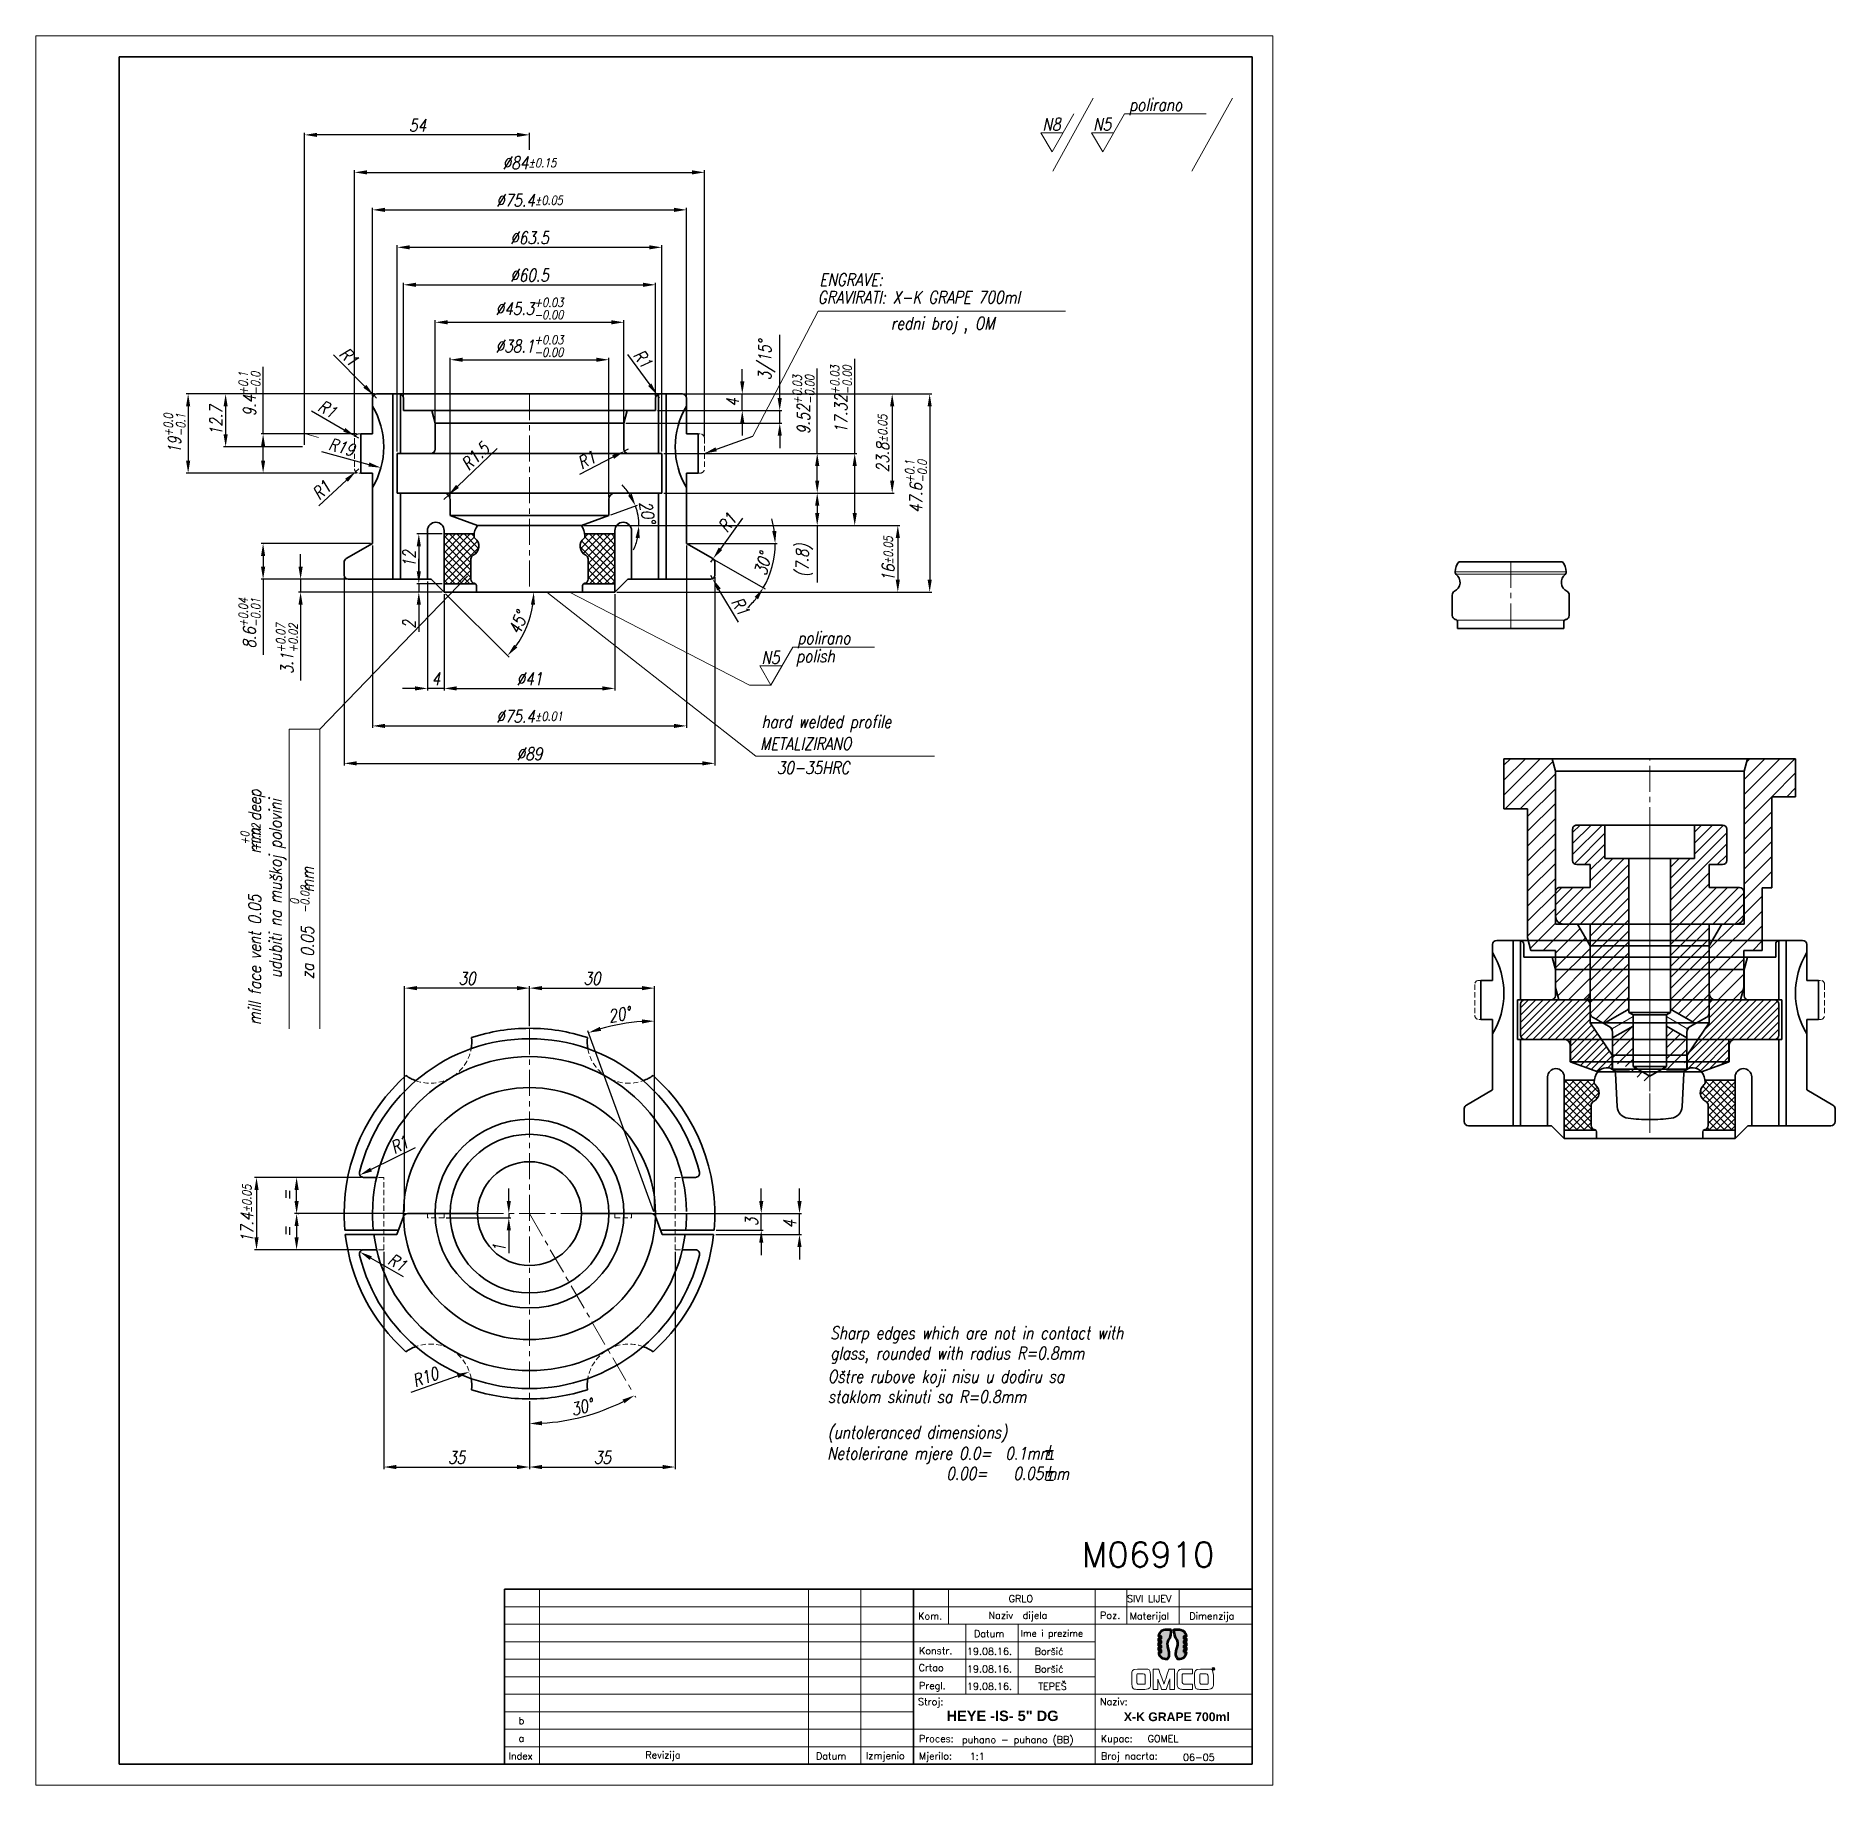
# Model space of a CAD drawing. Extents: x 64 to 495, y 48 to 468.
import ezdxf

# ---------------------------------------------------------------- set-up
doc = ezdxf.new("R2010")
doc.units = 0
doc.header["$LTSCALE"] = 5
doc.header["$MEASUREMENT"] = 0
doc.linetypes.add('CENTER', pattern=[2, 1.25, -0.25, 0.25, -0.25])
doc.linetypes.add('HIDDEN', pattern=[0.375, 0.25, -0.125])
doc.layers.get('0').update_dxf_attribs({"linetype": 'CONTINUOUS', "lineweight": 15})
doc.layers.get('Defpoints').update_dxf_attribs({"linetype": 'CONTINUOUS'})
for name, color, linetype, lineweight in [('1', 1, 'CENTER', 15), ('2', 2, 'HIDDEN', 15), ('3', 3, 'CONTINUOUS', 35), ('4', 5, 'CONTINUOUS', 50), ('8', 251, 'CONTINUOUS', 15)]:
    doc.layers.add(name, color=color, linetype=linetype, lineweight=lineweight)
doc.layers.add('ENGLISH', color=197, linetype='CONTINUOUS')
doc.styles.add('ITALICT', font='ITALICT.shx', dxfattribs={"width": 0.8, "height": 3})
doc.styles.add('ROMANS', font='romans.shx')
doc.styles.get("Standard").update_dxf_attribs({"font": 'isocp.shx', "height": 3})
doc.dimstyles.get("Standard").update_dxf_attribs({"dimtxt": 0.18, "dimasz": 0.18, "dimexe": 0.18, "dimexo": 0.0625, "dimgap": 0.09, "dimtad": 0, "dimtih": 1, "dimtoh": 1, "dimdec": 4, "dimzin": 0, "dimdsep": 46, "dimtxsty": 'Standard', "dimcen": 0.09, "dimadec": 0, "dimazin": 0, "dimtfac": 1, "dimtdec": 4, "dimtofl": 0, "dimtmove": 0, "dimatfit": 3, "dimfxl": 1, "dimtolj": 1, "dimtzin": 0, "dimarcsym": 0})

msp = doc.modelspace()

# ---------------------------------------------------------------- texts
at = {"style": 'ITALICT', "width": 0.8}
for s, p in [('polirano', (325.964, 449.666)), ('N8', (305.202, 444.964)), ('N5', (317.367, 444.964)), ('GRAVIRATI: X-K GRAPE 700ml', (251.203, 403.424)), ('         redni broj , OM', (252.654, 397.175)), ('polirano', (246.316, 321.632)), ('N5', (237.72, 316.93)), ('METALIZIRANO', (237.364, 296.239)), ('30-35HRC', (241.371, 290.453)), ('Oštre rubove koji nisu u dodiru sa', (253.653, 144.281)), ('staklom skinuti sa R=0.8mm', (253.653, 139.424)), ('Netolerirane mjere 0.0=  0.1mm', (253.453, 125.821)), ('+', (305.291, 126.697)), ('-', (305.291, 124.633)), ('                0.00=   0.05mm', (253.453, 120.964)), ('+', (305.291, 121.663)), ('-', (305.291, 119.599))]:
    msp.add_text(s, height=3, dxfattribs=at).set_placement(p)
for s, height, p in [('udubiti na muškoj polovini', 3, (122.49, 241.452)), ('za 0.05    mm', 3, (130.194, 241.227)), ('-0.02', 2, (129.102, 257.083)), ('0', 2, (126.631, 259.098))]:
    msp.add_text(s, height=height, rotation=90, dxfattribs=at).set_placement(p)
at = {"style": 'ROMANS'}
for s, height, p in [('M06910', 6, (314.597, 99.999)), ('GRLO', 1.68, (297.074, 91.596)), ('SIVI LIJEV', 1.68, (325.475, 91.596)), ('Kom.', 1.68, (275.333, 87.451)), ('Naziv  dijela', 1.68, (292.22, 87.542)), ('Poz.', 1.68, (319.009, 87.573)), ('Materijal', 1.68, (326.129, 87.386)), ('Dimenzija', 1.68, (340.442, 87.39)), ('Datum', 1.68, (288.723, 83.138)), ('Ime i prezime', 1.596, (299.949, 83.296)), ('Konstr.', 1.68, (275.537, 79.118)), ('19.08.16.', 1.68, (287.052, 78.924)), ('Boršić', 1.68, (303.32, 78.924)), ('Crtao', 1.68, (275.425, 75.016)), ('19.08.16.', 1.68, (287.052, 74.724)), ('Boršić', 1.68, (303.32, 74.724)), ('Pregl.', 1.68, (275.537, 70.691)), ('19.08.16.', 1.68, (287.052, 70.524)), ('TEPEŠ', 1.68, (304.165, 70.546)), ('Stroj:', 1.68, (275.308, 66.82)), ('Naziv:', 1.68, (318.988, 66.82)), ('b', 1.68, (179.389, 62.272)), ('a', 1.68, (179.389, 58.072)), ('Proces:', 1.68, (275.511, 57.966)), ('puhano - puhano (BB)', 1.68, (285.848, 57.74)), ('Kupac:', 1.68, (319.191, 57.966)), ('GOMEL', 1.68, (330.42, 57.951)), ('Index', 1.68, (176.961, 53.803)), ('Revizija', 1.68, (209.843, 54.009)), ('Datum', 1.68, (250.787, 53.818)), ('Izmjenio', 1.68, (262.809, 53.866)), ('Mjerilo:', 1.68, (275.511, 53.766)), ('1:1', 1.68, (287.711, 53.702)), ('Broj nacrta:', 1.68, (319.202, 53.764)), ('06-05', 1.68, (338.894, 53.505))]:
    msp.add_text(s, height=height, dxfattribs=at).set_placement(p)
at = {"attachment_point": 1, "style": 'ROMANS'}
for s, insert, char_height, width in [('{\\fArial|b1|i0|c238|p34;HEYE -IS- 5" DG}', (282.137, 65.535), 2.5, 41.93706), ('{\\fArial|b1|i0|c238|p34;X-K GRAPE 700ml}', (324.708, 65.106), 2.1, 42.17772)]:
    msp.add_mtext(s, dxfattribs=dict(at, insert=insert, char_height=char_height, width=width))
at = {"layer": 'ENGLISH', "style": 'ITALICT', "width": 0.8}
for s, p in [('ENGRAVE:', (251.591, 407.655)), ('polish', (246.032, 317.268)), ('hard welded profile', (237.693, 301.504)), ('Sharp edges which are not in contact with', (254.219, 154.743)), ('glass, rounded with radius R=0.8mm', (254.219, 149.867)), ('(untoleranced dimensions)', (253.581, 130.904))]:
    msp.add_text(s, height=3, dxfattribs=at).set_placement(p)
for s, height, p in [('mill face vent 0.05    mm deep', 3, (117.527, 230.183)), ('-0.02', 2, (117.355, 271.921)), ('+0', 2, (114.696, 273.454))]:
    msp.add_text(s, height=height, rotation=90, dxfattribs=at).set_placement(p)

# ---------------------------------------------------------------- blocks, each defined once
blk = doc.blocks.new('*D15')
at = {"color": 0, "lineweight": -2, "transparency": 16777216}
for p, q in [((162.96, 356.9), (162.96, 390.42)), ((165.96, 389.92), (198.06, 389.92)), ((201.06, 356.9), (201.06, 390.42))]:
    blk.add_line(p, q, dxfattribs=at)
at = {"color": 0, "transparency": 16777216}
for points in [[(165.96, 390.42), (165.96, 389.42), (162.96, 389.92)], [(198.06, 390.42), (198.06, 389.42), (201.06, 389.92)]]:
    blk.add_solid(points, dxfattribs=at)
at = {"layer": 'Defpoints', "color": 0, "transparency": 16777216}
for p in [(201.06, 389.92), (162.96, 356.4), (201.06, 356.4)]:
    blk.add_point(p, dxfattribs=at)
at = {"color": 0, "transparency": 16777216, "insert": (182.01, 393.2), "char_height": 3, "attachment_point": 5, "style": 'ITALICT'}
blk.add_mtext('\\A1;%%C38.1{}{\\H0.71x;\\C3;\\S+0.03^ -0.00;}', dxfattribs=at)
blk = doc.blocks.new('*D16')
at = {"color": 0, "lineweight": -2, "transparency": 16777216}
for p, q in [((159.36, 373.2), (159.36, 399.42)), ((162.36, 398.92), (201.66, 398.92)), ((204.66, 373.2), (204.66, 399.42))]:
    blk.add_line(p, q, dxfattribs=at)
at = {"color": 0, "transparency": 16777216}
for points in [[(162.36, 399.42), (162.36, 398.42), (159.36, 398.92)], [(201.66, 399.42), (201.66, 398.42), (204.66, 398.92)]]:
    blk.add_solid(points, dxfattribs=at)
at = {"layer": 'Defpoints', "color": 0, "transparency": 16777216}
for p in [(204.66, 398.92), (159.36, 372.7), (204.66, 372.7)]:
    blk.add_point(p, dxfattribs=at)
at = {"color": 0, "transparency": 16777216, "insert": (182.01, 402.2), "char_height": 3, "attachment_point": 5, "style": 'ITALICT'}
blk.add_mtext('\\A1;%%C45.3{}{\\H0.71x;\\C3;\\S+0.03^ -0.00;}', dxfattribs=at)
blk = doc.blocks.new('*D17')
at = {"color": 0, "lineweight": -2, "transparency": 16777216}
for p, q in [((151.76, 381.2), (151.76, 408.42)), ((154.76, 407.92), (209.26, 407.92)), ((212.26, 381.2), (212.26, 408.42))]:
    blk.add_line(p, q, dxfattribs=at)
at = {"color": 0, "transparency": 16777216}
for points in [[(154.76, 408.42), (154.76, 407.42), (151.76, 407.92)], [(209.26, 408.42), (209.26, 407.42), (212.26, 407.92)]]:
    blk.add_solid(points, dxfattribs=at)
at = {"layer": 'Defpoints', "color": 0, "transparency": 16777216}
for p in [(212.26, 407.92), (151.76, 380.7), (212.26, 380.7)]:
    blk.add_point(p, dxfattribs=at)
at = {"color": 0, "transparency": 16777216, "insert": (182.01, 410.22), "char_height": 3, "attachment_point": 5, "style": 'ITALICT'}
blk.add_mtext('\\A1;%%C60.5', dxfattribs=at)
blk = doc.blocks.new('*D18')
at = {"color": 0, "lineweight": -2, "transparency": 16777216}
for p, q in [((150.26, 367.92), (150.26, 417.42)), ((153.26, 416.92), (210.76, 416.92)), ((213.76, 367.9), (213.76, 417.42))]:
    blk.add_line(p, q, dxfattribs=at)
at = {"color": 0, "transparency": 16777216}
for points in [[(153.26, 417.42), (153.26, 416.42), (150.26, 416.92)], [(210.76, 417.42), (210.76, 416.42), (213.76, 416.92)]]:
    blk.add_solid(points, dxfattribs=at)
at = {"layer": 'Defpoints', "color": 0, "transparency": 16777216}
for p in [(213.76, 416.92), (150.26, 367.42), (213.76, 367.4)]:
    blk.add_point(p, dxfattribs=at)
at = {"color": 0, "transparency": 16777216, "insert": (182.01, 419.22), "char_height": 3, "attachment_point": 5, "style": 'ITALICT'}
blk.add_mtext('\\A1;%%C63.5', dxfattribs=at)
blk = doc.blocks.new('*D19')
at = {"color": 0, "lineweight": -2, "transparency": 16777216}
for p, q in [((144.31, 381.2), (144.31, 426.42)), ((147.31, 425.92), (216.71, 425.92)), ((219.71, 381.2), (219.71, 426.42))]:
    blk.add_line(p, q, dxfattribs=at)
at = {"color": 0, "transparency": 16777216}
for points in [[(147.31, 426.42), (147.31, 425.42), (144.31, 425.92)], [(216.71, 426.42), (216.71, 425.42), (219.71, 425.92)]]:
    blk.add_solid(points, dxfattribs=at)
at = {"layer": 'Defpoints', "color": 0, "transparency": 16777216}
for p in [(219.71, 425.92), (144.31, 380.7), (219.71, 380.7)]:
    blk.add_point(p, dxfattribs=at)
at = {"color": 0, "transparency": 16777216, "insert": (182.01, 428.22), "char_height": 3, "attachment_point": 5, "style": 'ITALICT'}
blk.add_mtext('\\A1;%%C75.4{}{\\H0.71x;\\C3;%%p0.05}', dxfattribs=at)
blk = doc.blocks.new('*D20')
at = {"color": 0, "lineweight": -2, "transparency": 16777216}
for p, q in [((161.51, 333.6), (161.51, 310.5)), ((202.51, 333.6), (202.51, 310.5)), ((164.51, 311), (199.51, 311))]:
    blk.add_line(p, q, dxfattribs=at)
at = {"color": 0, "transparency": 16777216}
for points in [[(164.51, 311.5), (164.51, 310.5), (161.51, 311)], [(199.51, 311.5), (199.51, 310.5), (202.51, 311)]]:
    blk.add_solid(points, dxfattribs=at)
at = {"layer": 'Defpoints', "color": 0, "transparency": 16777216}
for p in [(161.51, 334.1), (202.51, 334.1), (202.51, 311)]:
    blk.add_point(p, dxfattribs=at)
at = {"color": 0, "transparency": 16777216, "insert": (182.01, 313.3), "char_height": 3, "attachment_point": 5, "style": 'ITALICT'}
blk.add_mtext('\\A1;%%C41', dxfattribs=at)
blk = doc.blocks.new('*D21')
at = {"color": 0, "lineweight": -2, "transparency": 16777216}
for p, q in [((140.01, 371.6), (140.01, 435.42)), ((143.01, 434.92), (221.01, 434.92)), ((224.01, 371.6), (224.01, 435.42))]:
    blk.add_line(p, q, dxfattribs=at)
at = {"color": 0, "transparency": 16777216}
for points in [[(143.01, 435.42), (143.01, 434.42), (140.01, 434.92)], [(221.01, 435.42), (221.01, 434.42), (224.01, 434.92)]]:
    blk.add_solid(points, dxfattribs=at)
at = {"layer": 'Defpoints', "color": 0, "transparency": 16777216}
for p in [(224.01, 434.92), (140.01, 371.1), (224.01, 371.1)]:
    blk.add_point(p, dxfattribs=at)
at = {"color": 0, "transparency": 16777216, "insert": (182.01, 437.22), "char_height": 3, "attachment_point": 5, "style": 'ITALICT'}
blk.add_mtext('\\A1;%%C84{}{\\H0.71x;\\C3;%%p0.15}', dxfattribs=at)
blk = doc.blocks.new('*D22')
at = {"color": 0, "lineweight": -2, "transparency": 16777216}
for p, q in [((128.01, 369.5), (128.01, 444.42)), ((179.01, 443.92), (131.01, 443.92)), ((182.01, 440.35), (182.01, 444.42))]:
    blk.add_line(p, q, dxfattribs=at)
at = {"color": 0, "transparency": 16777216}
for points in [[(131.01, 444.42), (131.01, 443.42), (128.01, 443.92)], [(179.01, 444.42), (179.01, 443.42), (182.01, 443.92)]]:
    blk.add_solid(points, dxfattribs=at)
at = {"layer": 'Defpoints', "color": 0, "transparency": 16777216}
for p in [(128.01, 443.92), (182.01, 439.85), (128.01, 369)]:
    blk.add_point(p, dxfattribs=at)
at = {"color": 0, "transparency": 16777216, "insert": (155.13, 446.22), "char_height": 3, "attachment_point": 5, "style": 'ITALICT'}
blk.add_mtext('\\A1;54', dxfattribs=at)
blk = doc.blocks.new('*D23')
at = {"color": 0, "lineweight": -2, "transparency": 16777216}
for p, q in [((157.51, 336.7), (157.51, 310.5)), ((161.51, 333.6), (161.51, 310.5)), ((154.51, 311), (151.51, 311)), ((161.51, 311), (157.51, 311)), ((164.51, 311), (167.51, 311))]:
    blk.add_line(p, q, dxfattribs=at)
at = {"color": 0, "transparency": 16777216}
for points in [[(154.51, 311.5), (154.51, 310.5), (157.51, 311)], [(164.51, 311.5), (164.51, 310.5), (161.51, 311)]]:
    blk.add_solid(points, dxfattribs=at)
at = {"layer": 'Defpoints', "color": 0, "transparency": 16777216}
for p in [(157.51, 337.2), (161.51, 334.1), (157.51, 311)]:
    blk.add_point(p, dxfattribs=at)
at = {"color": 0, "transparency": 16777216, "insert": (159.51, 313.3), "char_height": 3, "attachment_point": 5, "style": 'ITALICT'}
blk.add_mtext('\\A1;4', dxfattribs=at)
blk = doc.blocks.new('*D24')
at = {"color": 0, "lineweight": -2, "transparency": 16777216}
for p, q in [((127.05, 340.2), (127.05, 343.2)), ((138.01, 337.2), (126.55, 337.2)), ((127.05, 337.2), (127.05, 334.1)), ((161.01, 334.1), (126.55, 334.1)), ((127.05, 331.1), (127.05, 312.88))]:
    blk.add_line(p, q, dxfattribs=at)
at = {"color": 0, "transparency": 16777216}
for points in [[(126.55, 340.2), (127.55, 340.2), (127.05, 337.2)], [(126.55, 331.1), (127.55, 331.1), (127.05, 334.1)]]:
    blk.add_solid(points, dxfattribs=at)
at = {"layer": 'Defpoints', "color": 0, "transparency": 16777216}
for p in [(138.51, 337.2), (127.05, 334.1), (161.51, 334.1)]:
    blk.add_point(p, dxfattribs=at)
at = {"color": 0, "transparency": 16777216, "insert": (123.77, 320.49), "char_height": 3, "attachment_point": 5, "rotation": 90, "style": 'ITALICT'}
blk.add_mtext('\\A1;3.1{}{\\H0.71x;\\C3;\\S+0.07^ +0.02;}', dxfattribs=at)
blk = doc.blocks.new('*D25')
at = {"color": 0, "lineweight": -2, "transparency": 16777216}
for p, q in [((161.86, 333.75), (177.09, 318.52)), ((183.52, 334.1), (183.54, 334.1))]:
    blk.add_line(p, q, dxfattribs=at)
blk.add_arc((161.51, 334.1), 21.53, 322.9895, 352.0105, dxfattribs=at)
at = {"color": 0, "transparency": 16777216}
for points in [[(182.33, 331.14), (183.33, 331.07), (183.04, 334.1)], [(179.08, 320.81), (178.32, 321.47), (176.73, 318.87)]]:
    blk.add_solid(points, dxfattribs=at)
at = {"layer": 'Defpoints', "color": 0, "transparency": 16777216}
for p in [(158.41, 337.2), (161.51, 334.1), (161.51, 334.1), (183.02, 334.1), (180.15, 323.33)]:
    blk.add_point(p, dxfattribs=at)
at = {"color": 0, "transparency": 16777216, "insert": (179.28, 326.74), "char_height": 3, "attachment_point": 5, "rotation": 67.5, "style": 'ITALICT'}
blk.add_mtext('\\A1;45°', dxfattribs=at)
blk = doc.blocks.new('*D26')
at = {"color": 0, "lineweight": -2, "transparency": 16777216}
for p, q in [((144.81, 381.7), (108.55, 381.7)), ((109.05, 378.7), (109.05, 372)), ((127.51, 369), (108.55, 369))]:
    blk.add_line(p, q, dxfattribs=at)
at = {"color": 0, "transparency": 16777216}
for points in [[(108.55, 378.7), (109.55, 378.7), (109.05, 381.7)], [(108.55, 372), (109.55, 372), (109.05, 369)]]:
    blk.add_solid(points, dxfattribs=at)
at = {"layer": 'Defpoints', "color": 0, "transparency": 16777216}
for p in [(145.31, 381.7), (109.05, 369), (128.01, 369)]:
    blk.add_point(p, dxfattribs=at)
at = {"color": 0, "transparency": 16777216, "insert": (106.75, 375.35), "char_height": 3, "attachment_point": 5, "rotation": 90, "style": 'ITALICT'}
blk.add_mtext('\\A1;12.7', dxfattribs=at)
blk = doc.blocks.new('*D27')
at = {"color": 0, "lineweight": -2, "transparency": 16777216}
for p, q in [((144.81, 381.7), (99.55, 381.7)), ((100.05, 378.7), (100.05, 365.7)), ((140.51, 362.7), (99.55, 362.7))]:
    blk.add_line(p, q, dxfattribs=at)
at = {"color": 0, "transparency": 16777216}
for points in [[(99.55, 378.7), (100.55, 378.7), (100.05, 381.7)], [(99.55, 365.7), (100.55, 365.7), (100.05, 362.7)]]:
    blk.add_solid(points, dxfattribs=at)
at = {"layer": 'Defpoints', "color": 0, "transparency": 16777216}
for p in [(145.31, 381.7), (100.05, 362.7), (141.01, 362.7)]:
    blk.add_point(p, dxfattribs=at)
at = {"color": 0, "transparency": 16777216, "insert": (96.77, 372.2), "char_height": 3, "attachment_point": 5, "rotation": 90, "style": 'ITALICT'}
blk.add_mtext('\\A1;19{}{\\H0.71x;\\C3;\\S+0.0^ -0.1;}', dxfattribs=at)
blk = doc.blocks.new('*D28')
at = {"color": 0, "lineweight": -2, "transparency": 16777216}
for p, q in [((134.92, 391.12), (142.48, 383.53)), ((145.31, 380.7), (144.6, 381.41))]:
    blk.add_line(p, q, dxfattribs=at)
at = {"color": 0, "transparency": 16777216}
blk.add_solid([(142.84, 383.89), (142.13, 383.18), (144.6, 381.41)], dxfattribs=at)
at = {"layer": 'Defpoints', "color": 0, "transparency": 16777216}
for p in [(144.6, 381.41), (145.31, 380.7)]:
    blk.add_point(p, dxfattribs=at)
at = {"color": 0, "transparency": 16777216, "insert": (138.69, 390.6), "char_height": 3, "attachment_point": 5, "rotation": 314.9061, "style": 'ITALICT'}
blk.add_mtext('\\A1;R1', dxfattribs=at)
blk = doc.blocks.new('*D29')
at = {"color": 0, "lineweight": -2, "transparency": 16777216}
for p, q in [((141.01, 363.7), (140.27, 363.02)), ((131.4, 354.85), (138.07, 360.99))]:
    blk.add_line(p, q, dxfattribs=at)
at = {"color": 0, "transparency": 16777216}
blk.add_solid([(137.73, 361.36), (138.4, 360.62), (140.27, 363.02)], dxfattribs=at)
at = {"layer": 'Defpoints', "color": 0, "transparency": 16777216}
for p in [(140.27, 363.02), (141.01, 363.7)]:
    blk.add_point(p, dxfattribs=at)
at = {"color": 0, "transparency": 16777216, "insert": (132.07, 358.6), "char_height": 3, "attachment_point": 5, "rotation": 42.6525, "style": 'ITALICT'}
blk.add_mtext('\\A1;R1', dxfattribs=at)
blk = doc.blocks.new('*D30')
at = {"color": 0, "lineweight": -2, "transparency": 16777216}
blk.add_line((132.06, 367.89), (143.44, 364.78), dxfattribs=at)
at = {"color": 0, "transparency": 16777216}
blk.add_solid([(143.57, 365.26), (143.31, 364.3), (146.34, 363.99)], dxfattribs=at)
at = {"layer": 'Defpoints', "color": 0, "transparency": 16777216}
for p in [(128.01, 369), (146.34, 363.99)]:
    blk.add_point(p, dxfattribs=at)
at = {"color": 0, "transparency": 16777216, "insert": (136.91, 368.95), "char_height": 3, "attachment_point": 5, "rotation": 344.716, "style": 'ITALICT'}
blk.add_mtext('\\A1;R19', dxfattribs=at)
blk = doc.blocks.new('*D31')
at = {"color": 0, "lineweight": -2, "transparency": 16777216}
for p, q in [((219.21, 381.7), (278.59, 381.7)), ((278.09, 378.7), (278.09, 337.1)), ((203.01, 334.1), (278.59, 334.1))]:
    blk.add_line(p, q, dxfattribs=at)
at = {"color": 0, "transparency": 16777216}
for points in [[(277.59, 378.7), (278.59, 378.7), (278.09, 381.7)], [(277.59, 337.1), (278.59, 337.1), (278.09, 334.1)]]:
    blk.add_solid(points, dxfattribs=at)
at = {"layer": 'Defpoints', "color": 0, "transparency": 16777216}
for p in [(218.71, 381.7), (202.51, 334.1), (278.09, 334.1)]:
    blk.add_point(p, dxfattribs=at)
at = {"color": 0, "transparency": 16777216, "insert": (274.8, 359.5), "char_height": 3, "attachment_point": 5, "rotation": 90, "style": 'ITALICT'}
blk.add_mtext('\\A1;47.6{}{\\H0.71x;\\C3;\\S+0.1^ -0.0;}', dxfattribs=at)
blk = doc.blocks.new('*D32')
at = {"color": 0, "lineweight": -2, "transparency": 16777216}
for p, q in [((194.97, 350.1), (270.94, 350.1)), ((270.44, 347.1), (270.44, 337.1)), ((203.01, 334.1), (270.94, 334.1))]:
    blk.add_line(p, q, dxfattribs=at)
at = {"color": 0, "transparency": 16777216}
for points in [[(269.94, 347.1), (270.94, 347.1), (270.44, 350.1)], [(269.94, 337.1), (270.94, 337.1), (270.44, 334.1)]]:
    blk.add_solid(points, dxfattribs=at)
at = {"layer": 'Defpoints', "color": 0, "transparency": 16777216}
for p in [(194.47, 350.1), (202.51, 334.1), (270.44, 334.1)]:
    blk.add_point(p, dxfattribs=at)
at = {"color": 0, "transparency": 16777216, "insert": (268.14, 342.1), "char_height": 3, "attachment_point": 5, "rotation": 90, "style": 'ITALICT'}
blk.add_mtext('\\A1;16{}{\\H0.71x;\\C3;%%p0.05}', dxfattribs=at)
blk = doc.blocks.new('*D33')
at = {"color": 0, "lineweight": -2, "transparency": 16777216}
for p, q in [((260.09, 367.42), (260.09, 390.13)), ((214.26, 367.42), (260.59, 367.42)), ((260.09, 353.1), (260.09, 364.42)), ((194.97, 350.1), (260.59, 350.1))]:
    blk.add_line(p, q, dxfattribs=at)
at = {"color": 0, "transparency": 16777216}
for points in [[(259.59, 364.42), (260.59, 364.42), (260.09, 367.42)], [(259.59, 353.1), (260.59, 353.1), (260.09, 350.1)]]:
    blk.add_solid(points, dxfattribs=at)
at = {"layer": 'Defpoints', "color": 0, "transparency": 16777216}
for p in [(213.76, 367.42), (260.09, 367.42), (194.47, 350.1)]:
    blk.add_point(p, dxfattribs=at)
at = {"color": 0, "transparency": 16777216, "insert": (256.8, 380.44), "char_height": 3, "attachment_point": 5, "rotation": 90, "style": 'ITALICT'}
blk.add_mtext('\\A1;17.32{}{\\H0.71x;\\C3;\\S+0.03^ -0.00;}', dxfattribs=at)
blk = doc.blocks.new('*D34')
at = {"color": 0, "lineweight": -2, "transparency": 16777216}
for p, q in [((233.73, 381.7), (269.59, 381.7)), ((269.09, 378.7), (269.09, 360.9)), ((214.26, 357.9), (269.59, 357.9))]:
    blk.add_line(p, q, dxfattribs=at)
at = {"color": 0, "transparency": 16777216}
for points in [[(268.59, 378.7), (269.59, 378.7), (269.09, 381.7)], [(268.59, 360.9), (269.59, 360.9), (269.09, 357.9)]]:
    blk.add_solid(points, dxfattribs=at)
at = {"layer": 'Defpoints', "color": 0, "transparency": 16777216}
for p in [(233.23, 381.7), (213.76, 357.9), (269.09, 357.9)]:
    blk.add_point(p, dxfattribs=at)
at = {"color": 0, "transparency": 16777216, "insert": (266.79, 369.8), "char_height": 3, "attachment_point": 5, "rotation": 90, "style": 'ITALICT'}
blk.add_mtext('\\A1;23.8{}{\\H0.71x;\\C3;%%p0.05}', dxfattribs=at)
blk = doc.blocks.new('*D35')
at = {"color": 0, "lineweight": -2, "transparency": 16777216}
for p, q in [((205.52, 391.22), (210.89, 383.92)), ((213.26, 380.7), (212.67, 381.5))]:
    blk.add_line(p, q, dxfattribs=at)
at = {"color": 0, "transparency": 16777216}
blk.add_solid([(211.29, 384.22), (210.49, 383.63), (212.67, 381.5)], dxfattribs=at)
at = {"layer": 'Defpoints', "color": 0, "transparency": 16777216}
for p in [(212.67, 381.5), (213.26, 380.7)]:
    blk.add_point(p, dxfattribs=at)
at = {"color": 0, "transparency": 16777216, "insert": (209.17, 390.14), "char_height": 3, "attachment_point": 5, "rotation": 306.3297, "style": 'ITALICT'}
blk.add_mtext('\\A1;R1', dxfattribs=at)
blk = doc.blocks.new('*D36')
at = {"color": 0, "lineweight": -2, "transparency": 16777216}
for p, q in [((214.26, 357.9), (251.59, 357.9)), ((251.09, 354.9), (251.09, 353.1)), ((194.97, 350.1), (251.59, 350.1)), ((251.09, 350.1), (251.09, 336.47))]:
    blk.add_line(p, q, dxfattribs=at)
at = {"color": 0, "transparency": 16777216}
for points in [[(250.59, 354.9), (251.59, 354.9), (251.09, 357.9)], [(250.59, 353.1), (251.59, 353.1), (251.09, 350.1)]]:
    blk.add_solid(points, dxfattribs=at)
at = {"layer": 'Defpoints', "color": 0, "transparency": 16777216}
for p in [(213.76, 357.9), (194.47, 350.1), (251.09, 350.1)]:
    blk.add_point(p, dxfattribs=at)
at = {"color": 0, "transparency": 16777216, "insert": (248, 341.78), "char_height": 3, "attachment_point": 5, "rotation": 90, "style": 'ITALICT'}
blk.add_mtext('\\A1;(7.8)', dxfattribs=at)
blk = doc.blocks.new('*D37')
at = {"color": 0, "lineweight": -2, "transparency": 16777216}
for p, q in [((251.09, 367.42), (251.09, 387.84)), ((214.26, 367.42), (251.59, 367.42)), ((251.09, 360.9), (251.09, 364.42)), ((214.26, 357.9), (251.59, 357.9))]:
    blk.add_line(p, q, dxfattribs=at)
at = {"color": 0, "transparency": 16777216}
for points in [[(250.59, 364.42), (251.59, 364.42), (251.09, 367.42)], [(250.59, 360.9), (251.59, 360.9), (251.09, 357.9)]]:
    blk.add_solid(points, dxfattribs=at)
at = {"layer": 'Defpoints', "color": 0, "transparency": 16777216}
for p in [(213.76, 367.42), (251.09, 367.42), (213.76, 357.9)]:
    blk.add_point(p, dxfattribs=at)
at = {"color": 0, "transparency": 16777216, "insert": (247.8, 379.13), "char_height": 3, "attachment_point": 5, "rotation": 90, "style": 'ITALICT'}
blk.add_mtext('\\A1;9.52{}{\\H0.71x;\\C3;\\S+0.03^ -0.00;}', dxfattribs=at)
blk = doc.blocks.new('*D38')
at = {"color": 0, "lineweight": -2, "transparency": 16777216}
for p, q in [((205.66, 368.42), (204.77, 367.96)), ((194.06, 362.42), (202.1, 366.58))]:
    blk.add_line(p, q, dxfattribs=at)
at = {"color": 0, "transparency": 16777216}
blk.add_solid([(201.88, 367.03), (202.33, 366.14), (204.77, 367.96)], dxfattribs=at)
at = {"layer": 'Defpoints', "color": 0, "transparency": 16777216}
for p in [(204.77, 367.96), (205.66, 368.42)]:
    blk.add_point(p, dxfattribs=at)
at = {"color": 0, "transparency": 16777216, "insert": (195.69, 365.86), "char_height": 3, "attachment_point": 5, "rotation": 27.3454, "style": 'ITALICT'}
blk.add_mtext('\\A1;R1', dxfattribs=at)
blk = doc.blocks.new('*D61')
at = {"color": 0, "lineweight": -2, "transparency": 16777216}
for p, q in [((233.09, 384.7), (233.09, 387.7)), ((219.21, 381.7), (233.59, 381.7)), ((233.09, 377.7), (233.09, 381.7)), ((212.76, 377.7), (233.59, 377.7)), ((233.09, 374.7), (233.09, 371.7))]:
    blk.add_line(p, q, dxfattribs=at)
at = {"color": 0, "transparency": 16777216}
for points in [[(232.59, 384.7), (233.59, 384.7), (233.09, 381.7)], [(232.59, 374.7), (233.59, 374.7), (233.09, 377.7)]]:
    blk.add_solid(points, dxfattribs=at)
at = {"layer": 'Defpoints', "color": 0, "transparency": 16777216}
for p in [(218.71, 381.7), (233.09, 381.7), (212.26, 377.7)]:
    blk.add_point(p, dxfattribs=at)
at = {"color": 0, "transparency": 16777216, "insert": (230.79, 379.7), "char_height": 3, "attachment_point": 5, "rotation": 90, "style": 'ITALICT'}
blk.add_mtext('\\A1;4', dxfattribs=at)
blk = doc.blocks.new('*D39')
at = {"color": 0, "lineweight": -2, "transparency": 16777216}
for p, q in [((242.09, 380.7), (242.09, 395.93)), ((233.59, 377.7), (242.59, 377.7)), ((242.09, 374.7), (242.09, 377.7)), ((205.16, 374.7), (242.59, 374.7)), ((242.09, 371.7), (242.09, 368.7))]:
    blk.add_line(p, q, dxfattribs=at)
at = {"color": 0, "transparency": 16777216}
for points in [[(241.59, 380.7), (242.59, 380.7), (242.09, 377.7)], [(241.59, 371.7), (242.59, 371.7), (242.09, 374.7)]]:
    blk.add_solid(points, dxfattribs=at)
at = {"layer": 'Defpoints', "color": 0, "transparency": 16777216}
for p in [(233.09, 377.7), (242.09, 377.7), (204.66, 374.7)]:
    blk.add_point(p, dxfattribs=at)
at = {"color": 0, "transparency": 16777216, "insert": (239, 389.81), "char_height": 3, "attachment_point": 5, "rotation": 90, "style": 'ITALICT'}
blk.add_mtext('\\A1;3/15°', dxfattribs=at)
blk = doc.blocks.new('*D40')
at = {"color": 0, "lineweight": -2, "transparency": 16777216}
for p, q in [((144.31, 345.3), (144.31, 301.5)), ((219.71, 345.3), (219.71, 301.5)), ((147.31, 302), (216.71, 302))]:
    blk.add_line(p, q, dxfattribs=at)
at = {"color": 0, "transparency": 16777216}
for points in [[(147.31, 302.5), (147.31, 301.5), (144.31, 302)], [(216.71, 302.5), (216.71, 301.5), (219.71, 302)]]:
    blk.add_solid(points, dxfattribs=at)
at = {"layer": 'Defpoints', "color": 0, "transparency": 16777216}
for p in [(144.31, 345.8), (219.71, 345.8), (219.71, 302)]:
    blk.add_point(p, dxfattribs=at)
at = {"color": 0, "transparency": 16777216, "insert": (182.01, 304.3), "char_height": 3, "attachment_point": 5, "style": 'ITALICT'}
blk.add_mtext('\\A1;%%c75.4{}{\\H0.71x;\\C3;%%p0.01}', dxfattribs=at)
blk = doc.blocks.new('*D62')
at = {"color": 0, "lineweight": -2, "transparency": 16777216}
for p, q in [((137.51, 337.7), (137.51, 292.5)), ((226.51, 337.7), (226.51, 292.5)), ((140.51, 293), (223.51, 293))]:
    blk.add_line(p, q, dxfattribs=at)
at = {"color": 0, "transparency": 16777216}
for points in [[(140.51, 293.5), (140.51, 292.5), (137.51, 293)], [(223.51, 293.5), (223.51, 292.5), (226.51, 293)]]:
    blk.add_solid(points, dxfattribs=at)
at = {"layer": 'Defpoints', "color": 0, "transparency": 16777216}
for p in [(137.51, 338.2), (226.51, 338.2), (226.51, 293)]:
    blk.add_point(p, dxfattribs=at)
at = {"color": 0, "transparency": 16777216, "insert": (182.01, 295.3), "char_height": 3, "attachment_point": 5, "style": 'ITALICT'}
blk.add_mtext('\\A1;%%c89', dxfattribs=at)
blk = doc.blocks.new('*D63')
at = {"color": 0, "lineweight": -2, "transparency": 16777216}
for p, q in [((220.21, 345.8), (241.5, 345.8)), ((226.44, 341.91), (238.58, 334.9))]:
    blk.add_line(p, q, dxfattribs=at)
for start, end in [(8.079, 16.1579), (330, 360), (313.8421, 321.921)]:
    blk.add_arc((219.71, 345.8), 21.29, start, end, dxfattribs=at)
at = {"color": 0, "transparency": 16777216}
for points in [[(241.29, 348.83), (240.29, 348.76), (241, 345.8)], [(236.06, 332.95), (236.88, 332.39), (238.15, 335.15)]]:
    blk.add_solid(points, dxfattribs=at)
at = {"layer": 'Defpoints', "color": 0, "transparency": 16777216}
for p in [(219.71, 345.8), (219.71, 345.8), (219.71, 345.8), (226.01, 342.16), (239.72, 338.52)]:
    blk.add_point(p, dxfattribs=at)
at = {"color": 0, "transparency": 16777216, "insert": (238.05, 340.88), "char_height": 3, "attachment_point": 5, "rotation": 75, "style": 'ITALICT'}
blk.add_mtext('\\A1;30°', dxfattribs=at)
blk = doc.blocks.new('*D41')
at = {"color": 0, "lineweight": -2, "transparency": 16777216}
for p, q in [((225.45, 338.2), (225.96, 337.34)), ((232.21, 326.89), (227.5, 334.77))]:
    blk.add_line(p, q, dxfattribs=at)
at = {"color": 0, "transparency": 16777216}
blk.add_solid([(227.93, 335.02), (227.07, 334.51), (225.96, 337.34)], dxfattribs=at)
at = {"layer": 'Defpoints', "color": 0, "transparency": 16777216}
for p in [(225.45, 338.2), (225.96, 337.34)]:
    blk.add_point(p, dxfattribs=at)
at = {"color": 0, "transparency": 16777216, "insert": (232.63, 330.67), "char_height": 3, "attachment_point": 5, "rotation": 300.8867, "style": 'ITALICT'}
blk.add_mtext('\\A1;R1', dxfattribs=at)
blk = doc.blocks.new('*D42')
at = {"color": 0, "lineweight": -2, "transparency": 16777216}
for p, q in [((147.01, 175.68), (147.01, 123.53)), ((182.01, 139.88), (182.01, 123.53)), ((150.01, 124.03), (179.01, 124.03))]:
    blk.add_line(p, q, dxfattribs=at)
at = {"color": 0, "transparency": 16777216}
for points in [[(150.01, 124.53), (150.01, 123.53), (147.01, 124.03)], [(179.01, 124.53), (179.01, 123.53), (182.01, 124.03)]]:
    blk.add_solid(points, dxfattribs=at)
at = {"layer": 'Defpoints', "color": 0, "transparency": 16777216}
for p in [(147.01, 176.18), (182.01, 140.38), (182.01, 124.03)]:
    blk.add_point(p, dxfattribs=at)
at = {"color": 0, "transparency": 16777216, "insert": (164.51, 126.33), "char_height": 3, "attachment_point": 5, "style": 'ITALICT'}
blk.add_mtext('\\A1;35', dxfattribs=at)
blk = doc.blocks.new('*D43')
at = {"color": 0, "lineweight": -2, "transparency": 16777216}
for p, q in [((217.01, 175.68), (217.01, 123.53)), ((182.01, 139.88), (182.01, 123.53)), ((185.01, 124.03), (214.01, 124.03))]:
    blk.add_line(p, q, dxfattribs=at)
at = {"color": 0, "transparency": 16777216}
for points in [[(185.01, 124.53), (185.01, 123.53), (182.01, 124.03)], [(214.01, 124.53), (214.01, 123.53), (217.01, 124.03)]]:
    blk.add_solid(points, dxfattribs=at)
at = {"layer": 'Defpoints', "color": 0, "transparency": 16777216}
for p in [(217.01, 176.18), (182.01, 140.38), (217.01, 124.03)]:
    blk.add_point(p, dxfattribs=at)
at = {"color": 0, "transparency": 16777216, "insert": (199.51, 126.33), "char_height": 3, "attachment_point": 5, "style": 'ITALICT'}
blk.add_mtext('\\A1;35', dxfattribs=at)
blk = doc.blocks.new('*D44')
at = {"color": 0, "lineweight": -2, "transparency": 16777216}
for p, q in [((141.67, 193.58), (125.59, 193.58)), ((126.09, 187.88), (126.09, 190.58)), ((151.51, 184.88), (125.59, 184.88))]:
    blk.add_line(p, q, dxfattribs=at)
at = {"color": 0, "transparency": 16777216}
for points in [[(125.59, 190.58), (126.59, 190.58), (126.09, 193.58)], [(125.59, 187.88), (126.59, 187.88), (126.09, 184.88)]]:
    blk.add_solid(points, dxfattribs=at)
at = {"layer": 'Defpoints', "color": 0, "transparency": 16777216}
for p in [(126.09, 193.58), (142.17, 193.58), (152.01, 184.88)]:
    blk.add_point(p, dxfattribs=at)
at = {"color": 0, "transparency": 16777216, "insert": (123.79, 189.23), "char_height": 3, "attachment_point": 5, "rotation": 90, "style": 'ITALICT'}
blk.add_mtext('\\A1;=', dxfattribs=at)
blk = doc.blocks.new('*D45')
at = {"color": 0, "lineweight": -2, "transparency": 16777216}
for p, q in [((126.09, 181.88), (126.09, 179.18)), ((126.41, 184.88), (126.59, 184.88)), ((141.67, 176.18), (125.59, 176.18))]:
    blk.add_line(p, q, dxfattribs=at)
at = {"color": 0, "transparency": 16777216}
for points in [[(125.59, 181.88), (126.59, 181.88), (126.09, 184.88)], [(125.59, 179.18), (126.59, 179.18), (126.09, 176.18)]]:
    blk.add_solid(points, dxfattribs=at)
at = {"layer": 'Defpoints', "color": 0, "transparency": 16777216}
for p in [(125.91, 184.88), (126.09, 176.18), (142.17, 176.18)]:
    blk.add_point(p, dxfattribs=at)
at = {"color": 0, "transparency": 16777216, "insert": (123.79, 180.53), "char_height": 3, "attachment_point": 5, "rotation": 90, "style": 'ITALICT'}
blk.add_mtext('\\A1;=', dxfattribs=at)
blk = doc.blocks.new('*D46')
at = {"color": 0, "lineweight": -2, "transparency": 16777216}
for p, q in [((141.67, 193.58), (115.97, 193.58)), ((116.47, 190.58), (116.47, 179.18)), ((141.67, 176.18), (115.97, 176.18))]:
    blk.add_line(p, q, dxfattribs=at)
at = {"color": 0, "transparency": 16777216}
for points in [[(115.97, 190.58), (116.97, 190.58), (116.47, 193.58)], [(115.97, 179.18), (116.97, 179.18), (116.47, 176.18)]]:
    blk.add_solid(points, dxfattribs=at)
at = {"layer": 'Defpoints', "color": 0, "transparency": 16777216}
for p in [(142.17, 193.58), (116.47, 176.18), (142.17, 176.18)]:
    blk.add_point(p, dxfattribs=at)
at = {"color": 0, "transparency": 16777216, "insert": (114.17, 184.88), "char_height": 3, "attachment_point": 5, "rotation": 90, "style": 'ITALICT'}
blk.add_mtext('\\A1;17.4{}{\\H0.71x;\\C3;%%p0.05}', dxfattribs=at)
blk = doc.blocks.new('*D47')
at = {"color": 0, "lineweight": -2, "transparency": 16777216}
blk.add_line((151.76, 169.67), (143.91, 174.18), dxfattribs=at)
at = {"color": 0, "transparency": 16777216}
blk.add_solid([(144.16, 174.62), (143.66, 173.75), (141.3, 175.68)], dxfattribs=at)
at = {"layer": 'Defpoints', "color": 0, "transparency": 16777216}
for p in [(141.3, 175.68), (142.17, 175.18)]:
    blk.add_point(p, dxfattribs=at)
at = {"color": 0, "transparency": 16777216, "insert": (150.28, 173.18), "char_height": 3, "attachment_point": 5, "rotation": 330.1166, "style": 'ITALICT'}
blk.add_mtext('\\A1;R1', dxfattribs=at)
blk = doc.blocks.new('*D48')
at = {"color": 0, "lineweight": -2, "transparency": 16777216}
for p, q in [((177.04, 187.88), (177.04, 190.88)), ((162.01, 183.88), (177.54, 183.88)), ((177.04, 184.88), (177.04, 183.88)), ((177.04, 180.88), (177.04, 175.37))]:
    blk.add_line(p, q, dxfattribs=at)
at = {"color": 0, "transparency": 16777216}
for points in [[(176.54, 187.88), (177.54, 187.88), (177.04, 184.88)], [(176.54, 180.88), (177.54, 180.88), (177.04, 183.88)]]:
    blk.add_solid(points, dxfattribs=at)
at = {"layer": 'Defpoints', "color": 0, "transparency": 16777216}
for p in [(161.51, 183.88), (177.04, 184.88), (177.04, 183.88)]:
    blk.add_point(p, dxfattribs=at)
at = {"color": 0, "transparency": 16777216, "insert": (174.74, 176.62), "char_height": 3, "attachment_point": 5, "rotation": 90, "style": 'ITALICT'}
blk.add_mtext('\\A1;1', dxfattribs=at)
blk = doc.blocks.new('*D49')
at = {"color": 0, "lineweight": -2, "transparency": 16777216}
blk.add_line((154.52, 200.66), (143.97, 195.46), dxfattribs=at)
at = {"color": 0, "transparency": 16777216}
blk.add_solid([(143.75, 195.91), (144.19, 195.02), (141.27, 194.14)], dxfattribs=at)
at = {"layer": 'Defpoints', "color": 0, "transparency": 16777216}
for p in [(142.17, 194.58), (141.27, 194.14)]:
    blk.add_point(p, dxfattribs=at)
at = {"color": 0, "transparency": 16777216, "insert": (150.78, 201.39), "char_height": 3, "attachment_point": 5, "rotation": 26.2269, "style": 'ITALICT'}
blk.add_mtext('\\A1;R1', dxfattribs=at)
blk = doc.blocks.new('*D50')
at = {"color": 0, "lineweight": -2, "transparency": 16777216}
for p, q in [((182.01, 139.88), (182.01, 133.96)), ((207.26, 141.15), (207.47, 140.78))]:
    blk.add_line(p, q, dxfattribs=at)
blk.add_arc((182.01, 184.88), 50.42, 273.4096, 296.5904, dxfattribs=at)
at = {"color": 0, "transparency": 16777216}
for points in [[(204.34, 140.23), (204.81, 139.35), (207.22, 141.22)], [(185.02, 134.05), (184.99, 135.05), (182.01, 134.46)]]:
    blk.add_solid(points, dxfattribs=at)
at = {"layer": 'Defpoints', "color": 0, "transparency": 16777216}
for p in [(182.01, 229.38), (182.01, 184.88), (182.01, 140.38), (207.01, 141.58), (190.76, 135.23)]:
    blk.add_point(p, dxfattribs=at)
at = {"color": 0, "transparency": 16777216, "insert": (194.61, 138.44), "char_height": 3, "attachment_point": 5, "rotation": 15.1879, "style": 'ITALICT'}
blk.add_mtext('\\A1;30°', dxfattribs=at)
blk = doc.blocks.new('*D51')
at = {"color": 0, "lineweight": -2, "transparency": 16777216}
for p, q in [((246.83, 187.88), (246.83, 190.88)), ((212.51, 184.88), (247.33, 184.88)), ((246.83, 179.88), (246.83, 184.88)), ((226.73, 179.88), (247.33, 179.88)), ((246.83, 176.88), (246.83, 173.88))]:
    blk.add_line(p, q, dxfattribs=at)
at = {"color": 0, "transparency": 16777216}
for points in [[(246.33, 187.88), (247.33, 187.88), (246.83, 184.88)], [(246.33, 176.88), (247.33, 176.88), (246.83, 179.88)]]:
    blk.add_solid(points, dxfattribs=at)
at = {"layer": 'Defpoints', "color": 0, "transparency": 16777216}
for p in [(212.01, 184.88), (246.83, 184.88), (226.23, 179.88)]:
    blk.add_point(p, dxfattribs=at)
at = {"color": 0, "transparency": 16777216, "insert": (244.53, 182.38), "char_height": 3, "attachment_point": 5, "rotation": 90, "style": 'ITALICT'}
blk.add_mtext('\\A1;4', dxfattribs=at)
blk = doc.blocks.new('*D52')
at = {"color": 0, "lineweight": -2, "transparency": 16777216}
for p, q in [((237.65, 187.88), (237.65, 190.88)), ((212.51, 184.88), (238.15, 184.88)), ((237.65, 180.88), (237.65, 184.88)), ((226.83, 180.88), (238.15, 180.88)), ((237.65, 177.88), (237.65, 174.88))]:
    blk.add_line(p, q, dxfattribs=at)
at = {"color": 0, "transparency": 16777216}
for points in [[(237.15, 187.88), (238.15, 187.88), (237.65, 184.88)], [(237.15, 177.88), (238.15, 177.88), (237.65, 180.88)]]:
    blk.add_solid(points, dxfattribs=at)
at = {"layer": 'Defpoints', "color": 0, "transparency": 16777216}
for p in [(212.01, 184.88), (237.65, 184.88), (226.33, 180.88)]:
    blk.add_point(p, dxfattribs=at)
at = {"color": 0, "transparency": 16777216, "insert": (235.35, 182.88), "char_height": 3, "attachment_point": 5, "rotation": 90, "style": 'ITALICT'}
blk.add_mtext('\\A1;3', dxfattribs=at)
blk = doc.blocks.new('*D64')
at = {"color": 0, "lineweight": -2, "transparency": 16777216}
for p, q in [((212.01, 192.78), (212.01, 231.61)), ((211.84, 185.35), (196.02, 228.8))]:
    blk.add_line(p, q, dxfattribs=at)
blk.add_arc((212.01, 184.88), 46.23, 93.7185, 106.2815, dxfattribs=at)
at = {"color": 0, "transparency": 16777216}
for points in [[(199.2, 228.78), (198.89, 229.74), (196.2, 228.33)], [(208.99, 231.52), (209.03, 230.52), (212.01, 231.11)]]:
    blk.add_solid(points, dxfattribs=at)
at = {"layer": 'Defpoints', "color": 0, "transparency": 16777216}
for p in [(206.64, 230.8), (212.01, 192.28), (212.01, 184.88), (212.01, 184.88), (212.25, 184.22)]:
    blk.add_point(p, dxfattribs=at)
at = {"color": 0, "transparency": 16777216, "insert": (203.58, 232.68), "char_height": 3, "attachment_point": 5, "rotation": 10, "style": 'ITALICT'}
blk.add_mtext('\\A1;20°', dxfattribs=at)
blk = doc.blocks.new('*D53')
at = {"color": 0, "lineweight": -2, "transparency": 16777216}
for p, q in [((182.01, 229.88), (182.01, 239.53)), ((185.01, 239.03), (209.01, 239.03)), ((212.01, 185.38), (212.01, 239.53))]:
    blk.add_line(p, q, dxfattribs=at)
at = {"color": 0, "transparency": 16777216}
for points in [[(185.01, 239.53), (185.01, 238.53), (182.01, 239.03)], [(209.01, 239.53), (209.01, 238.53), (212.01, 239.03)]]:
    blk.add_solid(points, dxfattribs=at)
at = {"layer": 'Defpoints', "color": 0, "transparency": 16777216}
for p in [(212.01, 239.03), (182.01, 229.38), (212.01, 184.88)]:
    blk.add_point(p, dxfattribs=at)
at = {"color": 0, "transparency": 16777216, "insert": (197.01, 241.33), "char_height": 3, "attachment_point": 5, "style": 'ITALICT'}
blk.add_mtext('\\A1;30', dxfattribs=at)
blk = doc.blocks.new('*D54')
at = {"color": 0, "lineweight": -2, "transparency": 16777216}
for p, q in [((152.01, 185.38), (152.01, 239.53)), ((179.01, 239.03), (155.01, 239.03)), ((182.01, 229.88), (182.01, 239.53))]:
    blk.add_line(p, q, dxfattribs=at)
at = {"color": 0, "transparency": 16777216}
for points in [[(155.01, 239.53), (155.01, 238.53), (152.01, 239.03)], [(179.01, 239.53), (179.01, 238.53), (182.01, 239.03)]]:
    blk.add_solid(points, dxfattribs=at)
at = {"layer": 'Defpoints', "color": 0, "transparency": 16777216}
for p in [(152.01, 239.03), (182.01, 229.38), (152.01, 184.88)]:
    blk.add_point(p, dxfattribs=at)
at = {"color": 0, "transparency": 16777216, "insert": (167.01, 241.33), "char_height": 3, "attachment_point": 5, "style": 'ITALICT'}
blk.add_mtext('\\A1;30', dxfattribs=at)
blk = doc.blocks.new('*D65')
at = {"color": 0, "lineweight": -2, "transparency": 16777216}
blk.add_line((153.63, 141.98), (164.76, 145.9), dxfattribs=at)
at = {"color": 0, "transparency": 16777216}
blk.add_solid([(164.59, 146.37), (164.93, 145.42), (167.59, 146.89)], dxfattribs=at)
at = {"layer": 'Defpoints', "color": 0, "transparency": 16777216}
for p in [(167.59, 146.89), (158.16, 143.57)]:
    blk.add_point(p, dxfattribs=at)
at = {"color": 0, "transparency": 16777216, "insert": (157.02, 145.61), "char_height": 3, "attachment_point": 5, "rotation": 19.3929, "style": 'ITALICT'}
blk.add_mtext('\\A1;R10', dxfattribs=at)
blk = doc.blocks.new('*D55')
at = {"color": 0, "lineweight": -2, "transparency": 16777216}
for p, q in [((143.81, 345.8), (117.55, 345.8)), ((118.05, 342.8), (118.05, 340.2)), ((138.01, 337.2), (117.55, 337.2)), ((118.05, 337.2), (118.05, 319.06))]:
    blk.add_line(p, q, dxfattribs=at)
at = {"color": 0, "transparency": 16777216}
for points in [[(117.55, 342.8), (118.55, 342.8), (118.05, 345.8)], [(117.55, 340.2), (118.55, 340.2), (118.05, 337.2)]]:
    blk.add_solid(points, dxfattribs=at)
at = {"layer": 'Defpoints', "color": 0, "transparency": 16777216}
for p in [(118.05, 345.8), (144.31, 345.8), (138.51, 337.2)]:
    blk.add_point(p, dxfattribs=at)
at = {"color": 0, "transparency": 16777216, "insert": (114.77, 326.63), "char_height": 3, "attachment_point": 5, "rotation": 90, "style": 'ITALICT'}
blk.add_mtext('\\A1;8.6{}{\\H0.71x;\\C3;\\S+0.04^ -0.01;}', dxfattribs=at)
blk = doc.blocks.new('*D56')
at = {"color": 0, "lineweight": -2, "transparency": 16777216}
for p, q in [((118.05, 372.1), (118.05, 388.26)), ((140.51, 372.1), (117.55, 372.1)), ((118.05, 365.7), (118.05, 369.1)), ((140.51, 362.7), (117.55, 362.7))]:
    blk.add_line(p, q, dxfattribs=at)
at = {"color": 0, "transparency": 16777216}
for points in [[(117.55, 369.1), (118.55, 369.1), (118.05, 372.1)], [(117.55, 365.7), (118.55, 365.7), (118.05, 362.7)]]:
    blk.add_solid(points, dxfattribs=at)
at = {"layer": 'Defpoints', "color": 0, "transparency": 16777216}
for p in [(141.01, 372.1), (118.05, 362.7), (141.01, 362.7)]:
    blk.add_point(p, dxfattribs=at)
at = {"color": 0, "transparency": 16777216, "insert": (114.77, 381.68), "char_height": 3, "attachment_point": 5, "rotation": 90, "style": 'ITALICT'}
blk.add_mtext('\\A1;9.4{}{\\H0.71x;\\C3;\\S+0.1^ -0.0;}', dxfattribs=at)
blk = doc.blocks.new('*D66')
at = {"color": 0, "lineweight": -2, "transparency": 16777216}
for p, q in [((174.24, 368.6), (164.71, 359.51)), ((161.46, 356.4), (162.54, 357.43))]:
    blk.add_line(p, q, dxfattribs=at)
at = {"color": 0, "transparency": 16777216}
blk.add_solid([(164.37, 359.87), (165.06, 359.14), (162.54, 357.43)], dxfattribs=at)
at = {"layer": 'Defpoints', "color": 0, "transparency": 16777216}
for p in [(161.46, 356.4), (162.54, 357.43)]:
    blk.add_point(p, dxfattribs=at)
at = {"color": 0, "transparency": 16777216, "insert": (168.97, 366.75), "char_height": 3, "attachment_point": 5, "rotation": 43.6711, "style": 'ITALICT'}
blk.add_mtext('\\A1;R1.5', dxfattribs=at)
blk = doc.blocks.new('*D67')
at = {"color": 0, "lineweight": -2, "transparency": 16777216}
for p, q in [((233.15, 351.88), (227.85, 344.54)), ((225.51, 341.3), (226.09, 342.11))]:
    blk.add_line(p, q, dxfattribs=at)
at = {"color": 0, "transparency": 16777216}
blk.add_solid([(227.44, 344.83), (228.25, 344.25), (226.09, 342.11)], dxfattribs=at)
at = {"layer": 'Defpoints', "color": 0, "transparency": 16777216}
for p in [(225.51, 341.3), (226.09, 342.11)]:
    blk.add_point(p, dxfattribs=at)
at = {"color": 0, "transparency": 16777216, "insert": (229.51, 350.77), "char_height": 3, "attachment_point": 5, "rotation": 54.1914, "style": 'ITALICT'}
blk.add_mtext('\\A1;R1', dxfattribs=at)
blk = doc.blocks.new('*D57')
at = {"color": 0, "lineweight": -2, "transparency": 16777216}
for p, q in [((129.7, 377.63), (137.54, 373.1)), ((141.01, 371.1), (140.14, 371.6))]:
    blk.add_line(p, q, dxfattribs=at)
at = {"color": 0, "transparency": 16777216}
blk.add_solid([(137.79, 373.53), (137.29, 372.67), (140.14, 371.6)], dxfattribs=at)
at = {"layer": 'Defpoints', "color": 0, "transparency": 16777216}
for p in [(140.14, 371.6), (141.01, 371.1)]:
    blk.add_point(p, dxfattribs=at)
at = {"color": 0, "transparency": 16777216, "insert": (133.47, 378.11), "char_height": 3, "attachment_point": 5, "rotation": 329.9843, "style": 'ITALICT'}
blk.add_mtext('\\A1;R1', dxfattribs=at)
blk = doc.blocks.new('*D58')
at = {"color": 0, "lineweight": -2, "transparency": 16777216}
for p, q in [((161.01, 348.1), (154.93, 348.1)), ((155.43, 345.1), (155.43, 339.1)), ((161.01, 336.1), (154.93, 336.1))]:
    blk.add_line(p, q, dxfattribs=at)
at = {"color": 0, "transparency": 16777216}
for points in [[(154.93, 345.1), (155.93, 345.1), (155.43, 348.1)], [(154.93, 339.1), (155.93, 339.1), (155.43, 336.1)]]:
    blk.add_solid(points, dxfattribs=at)
at = {"layer": 'Defpoints', "color": 0, "transparency": 16777216}
for p in [(161.51, 348.1), (155.43, 336.1), (161.51, 336.1)]:
    blk.add_point(p, dxfattribs=at)
at = {"color": 0, "transparency": 16777216, "insert": (153.13, 342.1), "char_height": 3, "attachment_point": 5, "rotation": 90, "style": 'ITALICT'}
blk.add_mtext('\\A1;12', dxfattribs=at)
blk = doc.blocks.new('*D59')
at = {"color": 0, "lineweight": -2, "transparency": 16777216}
for p, q in [((155.43, 339.1), (155.43, 342.1)), ((161.01, 336.1), (154.93, 336.1)), ((161.01, 334.1), (154.93, 334.1)), ((155.43, 336.1), (155.43, 334.1)), ((155.43, 331.1), (155.43, 324.56))]:
    blk.add_line(p, q, dxfattribs=at)
at = {"color": 0, "transparency": 16777216}
for points in [[(154.93, 339.1), (155.93, 339.1), (155.43, 336.1)], [(154.93, 331.1), (155.93, 331.1), (155.43, 334.1)]]:
    blk.add_solid(points, dxfattribs=at)
at = {"layer": 'Defpoints', "color": 0, "transparency": 16777216}
for p in [(155.43, 334.1), (161.51, 336.1), (161.51, 334.1)]:
    blk.add_point(p, dxfattribs=at)
at = {"color": 0, "transparency": 16777216, "insert": (153.13, 326.33), "char_height": 3, "attachment_point": 5, "rotation": 90, "style": 'ITALICT'}
blk.add_mtext('\\A1;2', dxfattribs=at)
blk = doc.blocks.new('*D60')
at = {"color": 0, "lineweight": -2, "transparency": 16777216}
for p, q in [((201.53, 352.67), (207.93, 355)), ((194.97, 350.1), (208.79, 350.1))]:
    blk.add_line(p, q, dxfattribs=at)
for start, end in [(32.4619, 44.9239), (0, 20), (335.0761, 347.5381)]:
    blk.add_arc((194.47, 350.1), 13.82, start, end, dxfattribs=at)
at = {"color": 0, "transparency": 16777216}
for points in [[(206.58, 357.74), (205.68, 357.3), (207.46, 354.83)], [(207.47, 347.17), (208.46, 347.06), (208.29, 350.1)]]:
    blk.add_solid(points, dxfattribs=at)
at = {"layer": 'Defpoints', "color": 0, "transparency": 16777216}
for p in [(182.01, 350.1), (194.47, 350.1), (194.47, 350.1), (201.06, 352.5), (208.2, 351.7)]:
    blk.add_point(p, dxfattribs=at)
at = {"color": 0, "transparency": 16777216, "insert": (210.27, 353.31), "char_height": 3, "attachment_point": 5, "rotation": 281.5001, "style": 'ITALICT'}
blk.add_mtext('\\A1;20°', dxfattribs=at)
blk = doc.blocks.new('A$C568E75BF')
at = {"layer": '8'}
h = blk.add_hatch(dxfattribs=at)
h.set_pattern_fill('ANSI37', color=256, scale=10)
h.set_pattern_definition([(45, (-137.508, -334.099), (-0.8838835, 0.8838835), []), (135, (-137.508, -334.099), (-0.8838835, -0.8838835), [])])
h.paths.add_polyline_path([(65, 14), (57.77, 14, -0.02818), (57.8, 13.55), (57.8, 13.36, -0.234929), (57.6, 12.96, 0.55833), (57.99, 8.9, -0.2859), (58.55, 8), (58.55, 3.12, -0.339454), (57.81, 2.15), (57.62, 2.1, 0.109012), (57.43, 2), (65, 2)])
h.paths.add_polyline_path([(30.45, 8, -0.2859), (31.01, 8.9, 0.55833), (31.4, 12.96, -0.234929), (31.2, 13.36), (31.2, 13.55, -0.02818), (31.23, 14), (24, 14), (24, 2), (31.57, 2, 0.109012), (31.38, 2.1), (31.19, 2.15, -0.339454), (30.45, 3.12)])
at = {"layer": '1'}
blk.add_line((44.5, 47.6), (44.5, 0), dxfattribs=at)
at = {"layer": '2'}
for p, q in [((2.5, 37), (2.5, 29.6)), ((3.5, 38), (4, 38)), ((85, 38), (85.5, 38)), ((86.5, 37), (86.5, 29.6)), ((3.5, 28.6), (4, 28.6)), ((85, 28.6), (85.5, 28.6))]:
    blk.add_line(p, q, dxfattribs=at)
for centre, start, end in [((3.5, 37), 90, 180), ((85.5, 37), 0, 90), ((3.5, 29.6), 180, 270), ((85.5, 29.6), 270, 0)]:
    blk.add_arc(centre, 1, start, end, dxfattribs=at)
at = {"layer": '3'}
for p, q in [((44.5, 47.6), (7.8, 47.6)), ((11.7, 47.6), (11.7, 6.3)), ((13.5, 47.6), (13.5, 33.32)), ((44.5, 47.6), (81.2, 47.6)), ((75.5, 47.57), (75.5, 33.32)), ((77.3, 47.6), (77.3, 3.1)), ((6.8, 46.6), (6.8, 38)), ((14.25, 46.6), (14.25, 43.6)), ((44.5, 43.6), (14.25, 43.6)), ((21.85, 40.6), (21.05, 43.6)), ((44.5, 43.6), (74.75, 43.6)), ((67.15, 40.6), (67.95, 43.6)), ((74.75, 46.6), (74.75, 43.6)), ((82.2, 46.6), (82.2, 38)), ((44.5, 40.6), (21.85, 40.6)), ((21.85, 40.6), (21.85, 34.3)), ((44.5, 40.6), (67.15, 40.6)), ((67.15, 40.6), (67.15, 34.3)), ((4, 38), (4, 28.6)), ((6.8, 38), (4, 38)), ((82.2, 38), (85, 38)), ((85, 38), (85, 28.6)), ((44.5, 33.32), (12.75, 33.32)), ((12.75, 33.32), (12.75, 23.8)), ((44.5, 33.32), (76.25, 33.32)), ((76.25, 33.32), (76.25, 23.8)), ((6.8, 28.6), (4, 28.6)), ((6.8, 28.6), (6.8, 11.7)), ((82.2, 28.6), (85, 28.6)), ((82.2, 28.6), (82.2, 11.7)), ((11.7, 23.51), (11.7, 3.1)), ((44.5, 23.8), (12.75, 23.8)), ((13.5, 23.8), (13.5, 3.1)), ((25.45, 22.3), (25.45, 18.4)), ((44.5, 23.8), (76.25, 23.8)), ((63.55, 22.3), (63.55, 18.4)), ((75.5, 23.8), (75.5, 3.1)), ((32.04, 16), (25.45, 18.4)), ((25.45, 18.4), (44.5, 18.4)), ((63.55, 18.4), (44.5, 18.4)), ((56.96, 16), (63.55, 18.4)), ((20, 14.8), (20, 3.1)), ((24, 14.8), (24, 0)), ((31.23, 14), (24, 14)), ((31.2, 13.55), (31.2, 13.36)), ((44.5, 16), (32.04, 16)), ((44.5, 16), (56.96, 16)), ((57.77, 14), (65, 14)), ((57.8, 13.55), (57.8, 13.36)), ((65, 14.8), (65, 0)), ((69, 14.8), (69, 3.1)), ((6.8, 11.7), (0.5, 8.06)), ((82.2, 11.7), (88.5, 8.06)), ((0, 7.2), (0, 4.1)), ((30.45, 8), (30.45, 3.12)), ((58.55, 8), (58.55, 3.12)), ((89, 7.2), (89, 4.1)), ((20.9, 3.1), (1, 3.1)), ((24, 0), (20.9, 3.1)), ((31.57, 2), (24, 2)), ((31.38, 2.1), (31.19, 2.15)), ((31.75, 0), (31.75, 1.62)), ((57.25, 0), (57.25, 1.62)), ((57.43, 2), (65, 2)), ((57.62, 2.1), (57.81, 2.15)), ((65, 0), (68.1, 3.1)), ((68.1, 3.1), (88, 3.1)), ((73.3, 3.1), (75.7, 3.1)), ((44.5, 0), (24, 0)), ((44.5, 0), (65, 0))]:
    blk.add_line(p, q, dxfattribs=at)
for centre, radius, start, end in [((7.8, 46.6), 1, 90, 180), ((13.25, 46.6), 1, 0, 90), ((75.75, 46.6), 1, 90, 180), ((81.2, 46.6), 1, 0, 90), ((-9.5, 34.9), 19, 329.081, 30.919), ((98.5, 34.9), 19, 149.081, 210.919), ((20.85, 34.32), 1, 270, 0), ((68.15, 34.32), 1, 180, 270), ((23.95, 22.3), 1.5, 0, 90), ((65.05, 22.3), 1.5, 90, 180), ((22, 14.8), 2, 0, 180), ((29.95, 11.05), 2.4, 296.179, 52.8827), ((35.2, 13.55), 4, 142.2295, 180), ((31.7, 13.36), 0.5, 180, 232.8827), ((59.05, 11.05), 2.4, 127.1173, 243.821), ((53.8, 13.55), 4, 0, 37.7705), ((57.3, 13.36), 0.5, 307.1173, 0), ((67, 14.8), 2, 0, 180), ((31.45, 8), 1, 116.179, 180), ((57.55, 8), 1, 0, 63.821), ((1, 7.2), 1, 120, 180), ((88, 7.2), 1, 0, 60), ((1, 4.1), 1, 180, 270), ((31.45, 3.12), 1, 180, 255), ((31.25, 1.62), 0.5, 0, 75), ((57.75, 1.62), 0.5, 105, 180), ((57.55, 3.12), 1, 285, 0), ((88, 4.1), 1, 270, 0)]:
    blk.add_arc(centre, radius, start, end, dxfattribs=at)
blk = doc.blocks.new('A$C214C3A40')
at = {"layer": '8'}
h = blk.add_hatch(dxfattribs=at)
h.set_pattern_fill('ANSI31', color=2, scale=10)
h.set_pattern_definition([(45, (-127.0138, -256.0749), (-0.8838835, 0.8838835), [])])
h.paths.add_polyline_path([(16.7, 11.8), (16.7, 16.3, 0.414214), (15.7, 17.3), (1, 17.3, 0.414214), (0, 16.3), (0, 8.8, 0.414214), (1, 7.8), (11.96, 7.8), (11.96, 3.11, 0.315299), (12.62, 2.17), (18.59, 0, -0.014156), (18.73, 0.17, -0.217055), (20.54, 1), (21.09, 1, -0.201513), (21.8, 0.7), (22, 0.7), (22, 4)])
h.paths.add_polyline_path([(40, 2.77), (40, 0.7), (40.2, 0.7, -0.201513), (40.91, 1), (41.46, 1, -0.217055), (43.27, 0.17, -0.014156), (43.41, 0), (44.17, 0.28, 0.038329), (44.2, 0.68, 0.618666)])
h.paths.add_polyline_path([(50.04, 7.8), (61, 7.8, 0.414214), (62, 8.8), (62, 16.3, 0.414214), (61, 17.3), (46.3, 17.3, 0.414214), (45.3, 16.3), (45.3, 11.8), (40, 4), (40, 2.77, -0.618666), (44.2, 0.68, -0.038329), (44.17, 0.28), (49.38, 2.17, 0.315299), (50.04, 3.11)])
at = {"layer": '1', "color": 2}
for p, q in [((31, 17.1), (31, 0)), ((31, 1.5), (31, 0.6)), ((31, 1.5), (31, 0.6)), ((31, 1.5), (31, 0.6)), ((31, 0), (31, 1.5))]:
    blk.add_line(p, q, dxfattribs=at)
at = {"layer": '3', "color": 2}
for p, q in [((31, 17.3), (1, 17.3)), ((31, 17.3), (61, 17.3)), ((0, 16.3), (0, 8.8)), ((16.7, 16.3), (16.7, 11.8)), ((45.3, 16.3), (45.3, 11.8)), ((62, 16.3), (62, 8.8)), ((31, 11.8), (16.7, 11.8)), ((16.7, 11.8), (22, 4)), ((31, 11.8), (45.3, 11.8)), ((45.3, 11.8), (40, 4)), ((11.96, 7.8), (1, 7.8)), ((11.96, 7.8), (11.96, 3.11)), ((50.04, 7.8), (61, 7.8)), ((50.04, 7.8), (50.04, 3.11)), ((18.59, 0), (12.62, 2.17)), ((21.09, 1), (20.54, 1)), ((31, 0.7), (21.8, 0.7)), ((31, 4), (22, 4)), ((22, 4), (22, 0.7)), ((31, 4), (40, 4)), ((31, 0.7), (40.2, 0.7)), ((40, 4), (40, 0.7)), ((40.91, 1), (41.46, 1)), ((43.41, 0), (49.38, 2.17)), ((31, 0), (18.59, 0)), ((31, 0), (43.41, 0))]:
    blk.add_line(p, q, dxfattribs=at)
for centre, radius, start, end in [((1, 16.3), 1, 90, 180), ((15.7, 16.3), 1, 0, 90), ((46.3, 16.3), 1, 90, 180), ((61, 16.3), 1, 0, 90), ((1, 8.8), 1, 180, 270), ((61, 8.8), 1, 270, 0), ((12.96, 3.11), 1, 180, 250), ((21.75, -2.45), 4, 138.9855, 142.2295), ((20.54, -1.4), 2.4, 90, 138.9855), ((21.09, 0), 1, 44.427, 90), ((40.91, 0), 1, 90, 135.573), ((41.46, -1.4), 2.4, 41.0145, 90), ((40.25, -2.45), 4, 37.7705, 41.0145), ((49.04, 3.11), 1, 290, 0)]:
    blk.add_arc(centre, radius, start, end, dxfattribs=at)
blk = doc.blocks.new('A$C50D30983')
at = {"layer": '8'}
h = blk.add_hatch(dxfattribs=at)
h.set_pattern_fill('ANSI31', color=4, scale=0.8)
h.set_pattern_definition([(45, (-827.2272, -226.0554), (-1.796051, 1.796051), [])])
h.paths.add_polyline_path([(-17.3, -18.2), (-14.3, -13), (-14.3, -1.5, 0.414214), (-15.8, 0), (-21.8, 0), (-22.6, -2.99), (-22.6, -11.9), (-27, -11.9), (-27, -26.9), (-29.3, -26.9), (-29.3, -48.8), (-35, -48.8), (-35, -57.9), (-23.45, -57.9), (-22.65, -54.9), (-22.65, -18.2)])
h.paths.add_polyline_path([(29.3, -14.89), (28.5, -11.9), (22.6, -11.9), (22.6, -2.99), (21.8, 0), (15.8, 0, 0.414214), (14.3, -1.5), (14.3, -13), (17.3, -18.2), (22.65, -18.2), (22.65, -54.9), (23.45, -57.9), (35, -57.9), (35, -45.9), (29.3, -45.9)])
at = {"layer": '1', "color": 4}
blk.add_line((0, 0), (0, -57.9), dxfattribs=at)
at = {"layer": '3', "color": 4}
for p, q in [((0, 0), (-21.8, 0)), ((0, 0), (21.8, 0)), ((-22.6, -2.99), (-21.8, 0)), ((-22.6, -2.99), (-22.6, -11.9)), ((-14.3, -1.5), (-14.3, -13)), ((14.3, -1.5), (14.3, -13)), ((22.6, -2.99), (21.8, 0)), ((22.6, -2.99), (22.6, -11.9)), ((-22.6, -11.9), (-27, -11.9)), ((-27, -11.9), (-27, -26.9)), ((22.6, -11.9), (28.5, -11.9)), ((29.3, -14.89), (28.5, -11.9)), ((-17.3, -18.2), (-14.3, -13)), ((0, -13), (-14.3, -13)), ((0, -13), (14.3, -13)), ((17.3, -18.2), (14.3, -13)), ((29.3, -14.89), (29.3, -45.9)), ((0, -18.2), (-22.65, -18.2)), ((-22.65, -18.2), (-22.65, -54.9)), ((0, -18.2), (22.65, -18.2)), ((22.65, -18.2), (22.65, -54.9)), ((22.65, -19.2), (22.65, -54.9)), ((-27, -26.9), (-29.3, -26.9)), ((-29.3, -26.9), (-29.3, -48.8)), ((29.3, -45.9), (35, -45.9)), ((35, -45.9), (35, -57.9)), ((-35, -48.8), (-35, -57.9)), ((-35, -48.8), (-29.3, -48.8)), ((-22.65, -54.9), (-23.45, -57.9)), ((0, -54.9), (-22.65, -54.9)), ((0, -54.9), (22.65, -54.9)), ((22.65, -54.9), (23.45, -57.9)), ((0, -57.9), (-35, -57.9)), ((0, -57.9), (35, -57.9))]:
    blk.add_line(p, q, dxfattribs=at)
for centre, start, end in [((-15.8, -1.5), 0, 90), ((15.8, -1.5), 90, 180)]:
    blk.add_arc(centre, 1.5, start, end, dxfattribs=at)
blk = doc.blocks.new('A$C568427B4')
at = {"layer": '8'}
h = blk.add_hatch(dxfattribs=at)
h.set_pattern_fill('ANSI31', color=1, scale=15)
h.set_pattern_definition([(45, (-98.853, -173.5068), (-1.325825, 1.325825), [])])
edge = h.paths.add_edge_path()
edge.add_line((18.6, 58), (22.6, 60.31))
edge.add_line((22.6, 60.31), (22.6, 61.45))
edge.add_spline(control_points=[(22.6, 61.45), (22.17, 61.36), (20.74, 60.78), (19.44, 59.52), (18.55, 58.75)], knot_values=[5.722903, 5.722903, 5.722903, 5.722903, 7.017914, 9.974958, 9.974958, 9.974958, 9.974958], degree=3, periodic=0)
edge.add_spline(control_points=[(18.55, 58.75), (18.43, 58.65), (17.38, 57.77), (15.8, 56.8), (14.21, 57.09), (13.65, 57.23)], knot_values=[0.55071, 0.55071, 0.55071, 0.55071, 0.921611, 4.0378, 5.722903, 5.722903, 5.722903, 5.722903], degree=3, periodic=0)
edge.add_line((13.65, 57.23), (13.65, 51.15))
edge.add_line((13.65, 51.15), (18.6, 48.29))
edge.add_line((18.6, 48.29), (18.6, 58))
edge = h.paths.add_edge_path()
edge.add_spline(control_points=[(31.55, 57.24), (30.47, 57.28), (29.03, 57.39), (27.74, 58.45), (27.41, 58.75)], knot_values=[15.165326, 15.165326, 15.165326, 15.165326, 18.34103, 19.460986, 19.460986, 19.460986, 19.460986], degree=3, periodic=0)
edge.add_spline(control_points=[(27.41, 58.75), (26.4, 59.68), (24.94, 61.49), (23.2, 61.58), (22.6, 61.45)], knot_values=[9.974958, 9.974958, 9.974958, 9.974958, 13.3887, 15.165326, 15.165326, 15.165326, 15.165326], degree=3, periodic=0)
edge.add_line((22.6, 61.45), (22.6, 60.31))
edge.add_line((22.6, 60.31), (26.6, 58))
edge.add_line((26.6, 58), (26.6, 48.29))
edge.add_line((26.6, 48.29), (31.55, 51.15))
edge.add_line((31.55, 51.15), (31.55, 57.24))
h.paths.add_polyline_path([(36.85, 45.25, 0.270235), (36.34, 46.13), (33.57, 47.69), (27.6, 44.25), (27.6, 8), (33.35, 8), (33.35, 0), (40.1, 0, 0.414214), (41.1, 1), (41.1, 8.5, 0.414214), (40.1, 9.5), (36.85, 9.5), (36.85, 15), (44.2, 15, 0.414214), (45.2, 16), (45.2, 21.8, 0.414214), (43.2, 23.8), (36.85, 23.8)])
h.paths.add_polyline_path([(17.6, 44.25), (11.63, 47.69), (8.86, 46.13, 0.270235), (8.35, 45.25), (8.35, 23.8), (2, 23.8, 0.414214), (0, 21.8), (0, 16, 0.414214), (1, 15), (8.35, 15), (8.35, 9.5), (5.1, 9.5, 0.414214), (4.1, 8.5), (4.1, 1, 0.414214), (5.1, 0), (11.85, 0), (11.85, 8), (17.6, 8)])
at = {"layer": '1', "color": 1}
for p, q in [((22.6, 70.75), (22.6, 0)), ((18.6, 45.98), (13.65, 48.84)), ((26.6, 45.98), (31.55, 48.84))]:
    blk.add_line(p, q, dxfattribs=at)
at = {"layer": '2', "color": 1}
for p, q in [((14.35, 58.75), (14.4, 59.67)), ((30.85, 58.75), (30.8, 59.67)), ((13.65, 48.84), (12.89, 48.41)), ((13.65, 49.71), (13.65, 48.84)), ((31.55, 49.71), (31.55, 48.84)), ((31.55, 48.84), (32.31, 48.41)), ((8.86, 46.13), (8.35, 45.84)), ((8.35, 45.84), (8.35, 45.25)), ((36.34, 46.13), (36.85, 45.84)), ((36.85, 45.84), (36.85, 45.25))]:
    blk.add_line(p, q, dxfattribs=at)
at = {"layer": '3', "color": 1}
for p, q in [((14.4, 59.67), (14.81, 67.6)), ((30.8, 59.67), (30.39, 67.6)), ((18.55, 58.75), (13.65, 58.75)), ((13.65, 58.75), (13.65, 49.71)), ((22.6, 60.31), (18.6, 58)), ((22.6, 58), (18.6, 58)), ((18.6, 58), (18.6, 45.58)), ((22.6, 60.31), (26.6, 58)), ((22.6, 58), (26.6, 58)), ((26.6, 58), (26.6, 45.58)), ((27.41, 58.75), (31.55, 58.75)), ((31.55, 58.75), (31.55, 49.71)), ((12.89, 48.41), (8.86, 46.13)), ((17.6, 44.25), (11.63, 47.69)), ((18.6, 48.29), (13.65, 51.14)), ((26.6, 48.29), (31.55, 51.14)), ((27.6, 44.25), (33.57, 47.69)), ((32.31, 48.41), (36.34, 46.13)), ((8.35, 45.25), (8.35, 23.8)), ((17.6, 45), (18.6, 45.58)), ((22.6, 45), (17.6, 45)), ((17.6, 45), (17.6, 8)), ((18.6, 45.58), (22.6, 45.58)), ((26.6, 45.58), (22.6, 45.58)), ((22.6, 45), (27.6, 45)), ((27.6, 45), (26.6, 45.58)), ((27.6, 45), (27.6, 8)), ((36.85, 45.29), (36.85, 23.8)), ((0, 21.8), (0, 16)), ((8.35, 23.8), (2, 23.8)), ((36.85, 23.8), (43.2, 23.8)), ((45.2, 21.8), (45.2, 16)), ((8.35, 15), (1, 15)), ((8.35, 15), (8.35, 9.5)), ((36.85, 15), (36.85, 9.5)), ((36.85, 15), (44.2, 15)), ((8.35, 9.5), (5.1, 9.5)), ((36.85, 9.5), (40.1, 9.5)), ((4.1, 8.5), (4.1, 1)), ((22.6, 8), (11.85, 8)), ((11.85, 8), (11.85, 0)), ((22.6, 8), (33.35, 8)), ((33.35, 8), (33.35, 0)), ((41.1, 8.5), (41.1, 1)), ((22.6, 0), (5.1, 0)), ((22.6, 0), (40.1, 0))]:
    blk.add_line(p, q, dxfattribs=at)
for centre, radius, start, end in [((17.81, 67.44), 3, 97.4392, 177), ((22.6, 30.75), 40, 90, 97.4392), ((22.6, 30.75), 40, 82.5608, 90), ((27.39, 67.44), 3, 3, 82.5608), ((13.4, 59.72), 1, 284.5152, 357), ((31.8, 59.72), 1, 183, 255.4848), ((12.15, 49.71), 1.5, 299.5115, 0), ((33.05, 49.71), 1.5, 180, 240.4885), ((9.35, 45.25), 1, 119.5115, 180), ((35.85, 45.25), 1, 0, 60.4885), ((2, 21.8), 2, 90, 180), ((43.2, 21.8), 2, 0, 90), ((1, 16), 1, 180, 270), ((44.2, 16), 1, 270, 0), ((5.1, 8.5), 1, 90, 180), ((40.1, 8.5), 1, 0, 90), ((5.1, 1), 1, 180, 270), ((40.1, 1), 1, 270, 0)]:
    blk.add_arc(centre, radius, start, end, dxfattribs=at)

# ---------------------------------------------------------------- dimensions: what is measured, and where the dimension line sits
dim = msp.add_linear_dim(base=(128.008, 443.919), p1=(182.008, 439.851), p2=(128.008, 368.999), dimstyle='Standard', override={"dimtxt": 3, "dimasz": 3, "dimexe": 0.5, "dimexo": 0.5, "dimgap": 0.8, "dimtad": 1, "dimtih": 0, "dimtoh": 0, "dimdec": 2, "dimzin": 8, "dimtxsty": 'ITALICT', "dimcen": 0, "dimaunit": 1, "dimtdec": 2, "dimtofl": 1, "dimtmove": 0, "dimtvp": 13.888889, "dimtzin": 8})
dim.commit()
dim.dimension.update_dxf_attribs({"geometry": '*D22', "text_midpoint": (155.129, 443.919), "dimtype": 160})
for base, p1, p2, text, override, picture, middle in [((224.008, 434.919), (140.008, 371.099), (224.008, 371.099), '%%C<>{}{\\H0.71x;\\C3;%%p0.15}', {"dimtxt": 3, "dimasz": 3, "dimexe": 0.5, "dimexo": 0.5, "dimgap": 0.8, "dimtad": 1, "dimtih": 0, "dimtoh": 0, "dimdec": 2, "dimzin": 8, "dimtxsty": 'ITALICT', "dimcen": 0, "dimaunit": 1, "dimtp": 0.15, "dimtm": 0.15, "dimtdec": 2, "dimtofl": 1, "dimtmove": 0, "dimtvp": 13.888889, "dimtzin": 0}, '*D21', (182.008, 434.919)), ((219.708, 425.919), (144.308, 380.699), (219.708, 380.699), '%%C<>{}{\\H0.71x;\\C3;%%p0.05}', {"dimtxt": 3, "dimasz": 3, "dimexe": 0.5, "dimexo": 0.5, "dimgap": 0.8, "dimtad": 1, "dimtih": 0, "dimtoh": 0, "dimdec": 2, "dimzin": 8, "dimtxsty": 'ITALICT', "dimcen": 0, "dimaunit": 1, "dimtp": 0.05, "dimtm": 0.05, "dimtdec": 2, "dimtofl": 1, "dimtmove": 0, "dimtvp": 13.888889, "dimtzin": 0}, '*D19', (182.008, 425.919)), ((213.758, 416.919), (150.258, 367.419), (213.758, 367.399), '%%C<>', {"dimtxt": 3, "dimasz": 3, "dimexe": 0.5, "dimexo": 0.5, "dimgap": 0.8, "dimtad": 1, "dimtih": 0, "dimtoh": 0, "dimdec": 2, "dimzin": 8, "dimtxsty": 'ITALICT', "dimcen": 0, "dimaunit": 1, "dimtdec": 2, "dimtofl": 1, "dimtmove": 0, "dimtvp": 13.888889, "dimtzin": 8}, '*D18', (182.008, 416.919)), ((212.258, 407.919), (151.758, 380.699), (212.258, 380.699), '%%C<>', {"dimtxt": 3, "dimasz": 3, "dimexe": 0.5, "dimexo": 0.5, "dimgap": 0.8, "dimtad": 1, "dimtih": 0, "dimtoh": 0, "dimdec": 2, "dimzin": 8, "dimtxsty": 'ITALICT', "dimcen": 0, "dimaunit": 1, "dimtdec": 2, "dimtofl": 1, "dimtmove": 0, "dimtvp": 13.888889, "dimtzin": 8}, '*D17', (182.008, 407.919)), ((204.658, 398.919), (159.358, 372.699), (204.658, 372.699), '%%C<>{}{\\H0.71x;\\C3;\\S+0.03^ -0.00;}', {"dimtxt": 3, "dimasz": 3, "dimexe": 0.5, "dimexo": 0.5, "dimgap": 0.8, "dimtad": 1, "dimtih": 0, "dimtoh": 0, "dimdec": 2, "dimzin": 8, "dimtxsty": 'ITALICT', "dimcen": 0, "dimaunit": 1, "dimtol": 0, "dimlim": 0, "dimtp": 0, "dimtm": 0, "dimtfac": 1, "dimtdec": 2, "dimtofl": 1, "dimtmove": 0, "dimtvp": 13.888889, "dimtolj": 1, "dimtzin": 0}, '*D16', (182.008, 398.919)), ((219.708, 302.003), (144.308, 345.799), (219.708, 345.799), '%%c<>{}{\\H0.71x;\\C3;%%p0.01}', {"dimtxt": 3, "dimasz": 3, "dimexe": 0.5, "dimexo": 0.5, "dimgap": 0.8, "dimtad": 1, "dimtih": 0, "dimtoh": 0, "dimdec": 2, "dimzin": 8, "dimtxsty": 'ITALICT', "dimcen": 0, "dimaunit": 1, "dimtp": 0.01, "dimtm": 0.01, "dimtdec": 2, "dimtofl": 1, "dimtmove": 0, "dimtvp": 13.888889, "dimtzin": 0}, '*D40', (182.008, 302.003)), ((226.508, 293.003), (137.508, 338.199), (226.508, 338.199), '%%c<>', {"dimtxt": 3, "dimasz": 3, "dimexe": 0.5, "dimexo": 0.5, "dimgap": 0.8, "dimtad": 1, "dimtih": 0, "dimtoh": 0, "dimdec": 2, "dimzin": 8, "dimtxsty": 'ITALICT', "dimcen": 0, "dimaunit": 1, "dimtdec": 2, "dimtofl": 1, "dimtmove": 0, "dimtvp": 13.888889, "dimtzin": 8}, '*D62', (182.008, 293.003))]:
    dim = msp.add_linear_dim(base=base, p1=p1, p2=p2, text=text, dimstyle='Standard', override=override)
    dim.commit()
    dim.dimension.update_dxf_attribs({"geometry": picture, "text_midpoint": middle, "dimtype": 160})
for base, p1, p2, text, override, picture, middle in [((118.054, 362.699), (141.008, 372.099), (141.008, 362.699), '<>{}{\\H0.71x;\\C3;\\S+0.1^ -0.0;}', {"dimtxt": 3, "dimasz": 3, "dimexe": 0.5, "dimexo": 0.5, "dimgap": 0.8, "dimtad": 1, "dimtih": 0, "dimtoh": 0, "dimdec": 2, "dimzin": 8, "dimtxsty": 'ITALICT', "dimcen": 0, "dimaunit": 1, "dimtp": 0.1, "dimtm": 0, "dimtdec": 1, "dimtofl": 1, "dimtmove": 0, "dimtvp": 13.888889, "dimtzin": 0}, '*D56', (118.054, 381.677)), ((260.088, 367.419), (194.47, 350.099), (213.758, 367.419), '<>{}{\\H0.71x;\\C3;\\S+0.03^ -0.00;}', {"dimtxt": 3, "dimasz": 3, "dimexe": 0.5, "dimexo": 0.5, "dimgap": 0.8, "dimtad": 1, "dimtih": 0, "dimtoh": 0, "dimdec": 2, "dimzin": 8, "dimtxsty": 'ITALICT', "dimcen": 0, "dimaunit": 1, "dimtp": 0.03, "dimtm": 0, "dimtdec": 2, "dimtofl": 1, "dimtmove": 0, "dimtvp": 13.888889, "dimtzin": 0}, '*D33', (260.088, 380.445)), ((242.088, 377.699), (204.658, 374.699), (233.088, 377.699), '3/15°', {"dimtxt": 3, "dimasz": 3, "dimexe": 0.5, "dimexo": 0.5, "dimgap": 0.8, "dimtad": 1, "dimtih": 0, "dimtoh": 0, "dimdec": 2, "dimzin": 8, "dimtxsty": 'ITALICT', "dimcen": 0, "dimaunit": 1, "dimtdec": 2, "dimtofl": 1, "dimtmove": 0, "dimtvp": 13.888889, "dimtzin": 8}, '*D39', (242.088, 389.813)), ((251.088, 367.419), (213.758, 357.899), (213.758, 367.419), '<>{}{\\H0.71x;\\C3;\\S+0.03^ -0.00;}', {"dimtxt": 3, "dimasz": 3, "dimexe": 0.5, "dimexo": 0.5, "dimgap": 0.8, "dimtad": 1, "dimtih": 0, "dimtoh": 0, "dimdec": 2, "dimzin": 8, "dimtxsty": 'ITALICT', "dimcen": 0, "dimaunit": 1, "dimtp": 0.03, "dimtm": 0, "dimtdec": 2, "dimtofl": 1, "dimtvp": 13.888889, "dimtzin": 0}, '*D37', (251.088, 379.13)), ((100.054, 362.699), (145.308, 381.699), (141.008, 362.699), '<>{}{\\H0.71x;\\C3;\\S+0.0^ -0.1;}', {"dimtxt": 3, "dimasz": 3, "dimexe": 0.5, "dimexo": 0.5, "dimgap": 0.8, "dimtad": 1, "dimtih": 0, "dimtoh": 0, "dimdec": 2, "dimzin": 8, "dimtxsty": 'ITALICT', "dimcen": 0, "dimaunit": 1, "dimtp": 0, "dimtm": 0.1, "dimtdec": 1, "dimtofl": 1, "dimtmove": 0, "dimtvp": 13.888889, "dimtzin": 0}, '*D27', (100.054, 372.199)), ((278.088, 334.099), (218.708, 381.699), (202.508, 334.099), '<>{}{\\H0.71x;\\C3;\\S+0.1^ -0.0;}', {"dimtxt": 3, "dimasz": 3, "dimexe": 0.5, "dimexo": 0.5, "dimgap": 0.8, "dimtad": 1, "dimtih": 0, "dimtoh": 0, "dimdec": 2, "dimzin": 8, "dimtxsty": 'ITALICT', "dimcen": 0, "dimaunit": 1, "dimtp": 0.1, "dimtm": 0, "dimtdec": 1, "dimtofl": 1, "dimtmove": 0, "dimtvp": 13.888889, "dimtzin": 0}, '*D31', (278.088, 359.499)), ((269.088, 357.899), (233.232, 381.699), (213.758, 357.899), '<>{}{\\H0.71x;\\C3;%%p0.05}', {"dimtxt": 3, "dimasz": 3, "dimexe": 0.5, "dimexo": 0.5, "dimgap": 0.8, "dimtad": 1, "dimtih": 0, "dimtoh": 0, "dimdec": 2, "dimzin": 8, "dimtxsty": 'ITALICT', "dimcen": 0, "dimaunit": 1, "dimtp": 0.05, "dimtm": 0.05, "dimtdec": 2, "dimtofl": 1, "dimtmove": 0, "dimtvp": 13.888889, "dimtzin": 0}, '*D34', (269.088, 369.799)), ((251.088, 350.099), (213.758, 357.899), (194.47, 350.099), '(<>)', {"dimtxt": 3, "dimasz": 3, "dimexe": 0.5, "dimexo": 0.5, "dimgap": 0.8, "dimtad": 1, "dimtih": 0, "dimtoh": 0, "dimdec": 2, "dimzin": 8, "dimtxsty": 'ITALICT', "dimcen": 0, "dimaunit": 1, "dimtdec": 2, "dimtofl": 1, "dimtvp": 13.888889, "dimtzin": 8}, '*D36', (251.088, 341.785)), ((118.054, 345.799), (138.508, 337.199), (144.308, 345.799), '<>{}{\\H0.71x;\\C3;\\S+0.04^ -0.01;}', {"dimtxt": 3, "dimasz": 3, "dimexe": 0.5, "dimexo": 0.5, "dimgap": 0.8, "dimtad": 1, "dimtih": 0, "dimtoh": 0, "dimdec": 2, "dimzin": 8, "dimtxsty": 'ITALICT', "dimcen": 0, "dimaunit": 1, "dimtp": 0.04, "dimtm": 0.01, "dimtdec": 2, "dimtofl": 1, "dimtmove": 0, "dimtvp": 13.888889, "dimtzin": 0}, '*D55', (118.054, 326.63))]:
    dim = msp.add_linear_dim(base=base, p1=p1, p2=p2, angle=90, text=text, dimstyle='Standard', override=override)
    dim.commit()
    dim.dimension.update_dxf_attribs({"geometry": picture, "text_midpoint": middle, "dimtype": 160})
for center, mpoint, override, picture, middle in [((145.308, 380.699), (144.602, 381.407), {"dimtxt": 3, "dimasz": 3, "dimexe": 0.5, "dimexo": 0.5, "dimgap": 0.8, "dimtad": 1, "dimtih": 0, "dimtoh": 0, "dimdec": 2, "dimzin": 8, "dimtxsty": 'ITALICT', "dimcen": 0, "dimaunit": 1, "dimtdec": 2, "dimtofl": 1, "dimtvp": 13.888889, "dimtzin": 8}, '*D28', (137.062, 388.972)), ((225.448, 338.199), (225.961, 337.341), {"dimtxt": 3, "dimasz": 3, "dimexe": 0, "dimexo": 0, "dimgap": 0.8, "dimtad": 1, "dimtih": 0, "dimtoh": 0, "dimdec": 2, "dimzin": 8, "dimtxsty": 'ITALICT', "dimcen": 0, "dimaunit": 1, "dimtdec": 2, "dimtofl": 1, "dimtvp": 13.888889, "dimtzin": 8}, '*D41', (230.66, 329.486)), ((158.158, 143.572), (167.591, 146.892), {"dimtxt": 3, "dimasz": 3, "dimexe": 0.5, "dimexo": 0.5, "dimgap": 0.8, "dimtad": 1, "dimtih": 0, "dimtoh": 0, "dimdec": 2, "dimzin": 8, "dimtxsty": 'ITALICT', "dimcen": 0, "dimaunit": 1, "dimtdec": 2, "dimtofl": 1, "dimtvp": 13.888889, "dimtzin": 8}, '*D65', (157.781, 143.439))]:
    dim = msp.add_radius_dim(center=center, mpoint=mpoint, dimstyle='Standard', override=override)
    dim.commit()
    dim.dimension.update_dxf_attribs({"geometry": picture, "text_midpoint": middle, "dimtype": 164})
for base, p1, p2, text, override, picture, middle in [((201.058, 389.919), (162.958, 356.399), (201.058, 356.399), '%%C<>{}{\\H0.71x;\\C3;\\S+0.03^ -0.00;}', {"dimtxt": 3, "dimasz": 3, "dimexe": 0.5, "dimexo": 0.5, "dimgap": 0.8, "dimtad": 1, "dimtih": 0, "dimtoh": 0, "dimdec": 2, "dimzin": 8, "dimtxsty": 'ITALICT', "dimcen": 0, "dimaunit": 1, "dimtp": 0.03, "dimtm": 0, "dimtdec": 2, "dimtofl": 1, "dimtmove": 0, "dimtvp": 13.888889, "dimtzin": 0}, '*D15', (182.008, 393.204)), ((202.508, 311.003), (161.508, 334.099), (202.508, 334.099), '%%C<>', {"dimtxt": 3, "dimasz": 3, "dimexe": 0.5, "dimexo": 0.5, "dimgap": 0.8, "dimtad": 1, "dimtih": 0, "dimtoh": 0, "dimdec": 2, "dimzin": 8, "dimtxsty": 'ITALICT', "dimcen": 0, "dimaunit": 1, "dimtdec": 2, "dimtofl": 1, "dimtmove": 0, "dimtvp": 13.888889, "dimtzin": 8}, '*D20', (182.008, 313.303))]:
    dim = msp.add_linear_dim(base=base, p1=p1, p2=p2, text=text, dimstyle='Standard', override=override)
    dim.commit()
    dim.dimension.update_dxf_attribs({"geometry": picture, "text_midpoint": middle})
dim = msp.add_radius_dim(center=(213.258, 380.699), mpoint=(212.666, 381.505), text='R1', dimstyle='Standard', override={"dimtxt": 3, "dimasz": 3, "dimexe": 0.5, "dimexo": 0.5, "dimgap": 0.8, "dimtad": 1, "dimtih": 0, "dimtoh": 0, "dimdec": 2, "dimzin": 8, "dimtxsty": 'ITALICT', "dimcen": 0, "dimaunit": 1, "dimtdec": 2, "dimtofl": 1, "dimtvp": 13.888889, "dimtzin": 8})
dim.commit()
dim.dimension.update_dxf_attribs({"geometry": '*D35', "text_midpoint": (209.17, 390.141)})
for base, p1, p2, angle, override, picture, middle in [((233.088, 381.699), (212.258, 377.699), (218.708, 381.699), 90, {"dimtxt": 3, "dimasz": 3, "dimexe": 0.5, "dimexo": 0.5, "dimgap": 0.8, "dimtad": 1, "dimtih": 0, "dimtoh": 0, "dimdec": 2, "dimzin": 8, "dimtxsty": 'ITALICT', "dimcen": 0, "dimaunit": 1, "dimtdec": 2, "dimtofl": 1, "dimtmove": 0, "dimtvp": 13.888889, "dimtzin": 8}, '*D61', (230.788, 379.699)), ((155.429, 336.099), (161.508, 348.099), (161.508, 336.099), 90, {"dimtxt": 3, "dimasz": 3, "dimexe": 0.5, "dimexo": 0.5, "dimgap": 0.8, "dimtad": 1, "dimtih": 0, "dimtoh": 0, "dimdec": 2, "dimzin": 8, "dimtxsty": 'ITALICT', "dimcen": 0, "dimaunit": 1, "dimtdec": 2, "dimtofl": 1, "dimtvp": 13.888889, "dimtzin": 8}, '*D58', (153.129, 342.099)), ((155.429, 334.099), (161.508, 336.099), (161.508, 334.099), 90, {"dimtxt": 3, "dimasz": 3, "dimexe": 0.5, "dimexo": 0.5, "dimgap": 0.8, "dimtad": 1, "dimtih": 0, "dimtoh": 0, "dimdec": 2, "dimzin": 8, "dimtxsty": 'ITALICT', "dimcen": 0, "dimaunit": 1, "dimtdec": 2, "dimtofl": 1, "dimtvp": 13.888889, "dimtzin": 8}, '*D59', (153.129, 326.328)), ((152.008, 239.028), (182.008, 229.381), (152.008, 184.881), 180, {"dimtxt": 3, "dimasz": 3, "dimexe": 0.5, "dimexo": 0.5, "dimgap": 0.8, "dimtad": 1, "dimtih": 0, "dimtoh": 0, "dimdec": 2, "dimzin": 8, "dimtxsty": 'ITALICT', "dimcen": 0, "dimaunit": 1, "dimtdec": 2, "dimtofl": 1, "dimtvp": 13.888889, "dimtzin": 8}, '*D54', (167.008, 241.328)), ((177.044, 183.881), (177.044, 184.881), (161.508, 183.881), 90, {"dimtxt": 3, "dimasz": 3, "dimexe": 0.5, "dimexo": 0.5, "dimgap": 0.8, "dimtad": 1, "dimtih": 0, "dimtoh": 0, "dimdec": 2, "dimzin": 8, "dimtxsty": 'ITALICT', "dimcen": 0, "dimaunit": 1, "dimtdec": 2, "dimtofl": 1, "dimtvp": 13.888889, "dimtzin": 8}, '*D48', (174.744, 176.624))]:
    dim = msp.add_linear_dim(base=base, p1=p1, p2=p2, angle=angle, dimstyle='Standard', override=override)
    dim.commit()
    dim.dimension.update_dxf_attribs({"geometry": picture, "text_midpoint": middle})
dim = msp.add_linear_dim(base=(109.054, 368.999), p1=(145.308, 381.699), p2=(128.008, 368.999), angle=90, dimstyle='Standard', override={"dimtxt": 3, "dimasz": 3, "dimexe": 0.5, "dimexo": 0.5, "dimgap": 0.8, "dimtad": 1, "dimtih": 0, "dimtoh": 0, "dimdec": 2, "dimzin": 8, "dimtxsty": 'ITALICT', "dimcen": 0, "dimaunit": 1, "dimtdec": 2, "dimtofl": 1, "dimtmove": 0, "dimtvp": 13.888889, "dimtzin": 8})
dim.commit()
dim.dimension.update_dxf_attribs({"geometry": '*D26', "text_midpoint": (109.054, 375.349), "dimtype": 160})
for center, mpoint, picture, middle in [((141.008, 371.099), (140.142, 371.599), '*D57', (133.475, 378.107)), ((161.458, 356.399), (162.543, 357.435), '*D66', (168.973, 366.753)), ((205.658, 368.419), (204.77, 367.96), '*D38', (195.694, 365.855)), ((141.008, 363.699), (140.273, 363.021), '*D29', (132.074, 358.596)), ((225.508, 341.296), (226.093, 342.107), '*D67', (229.51, 350.774))]:
    dim = msp.add_radius_dim(center=center, mpoint=mpoint, dimstyle='Standard', override={"dimtxt": 3, "dimasz": 3, "dimexe": 0.5, "dimexo": 0.5, "dimgap": 0.8, "dimtad": 1, "dimtih": 0, "dimtoh": 0, "dimdec": 2, "dimzin": 8, "dimtxsty": 'ITALICT', "dimcen": 0, "dimaunit": 1, "dimtdec": 2, "dimtofl": 1, "dimtvp": 13.888889, "dimtzin": 8})
    dim.commit()
    dim.dimension.update_dxf_attribs({"geometry": picture, "text_midpoint": middle})
for center, mpoint, text, picture, middle in [((128.008, 368.999), (146.336, 363.991), 'R19', '*D30', (136.304, 366.732)), ((142.172, 194.581), (141.275, 194.139), 'R1', '*D49', (151.799, 199.324)), ((142.172, 175.181), (141.305, 175.679), 'R1', '*D47', (149.133, 171.181))]:
    dim = msp.add_radius_dim(center=center, mpoint=mpoint, text=text, dimstyle='Standard', override={"dimtxt": 3, "dimasz": 3, "dimexe": 0.5, "dimexo": 0.5, "dimgap": 0.8, "dimtad": 1, "dimtih": 0, "dimtoh": 0, "dimdec": 2, "dimzin": 8, "dimtxsty": 'ITALICT', "dimcen": 0, "dimaunit": 1, "dimtdec": 2, "dimtofl": 1, "dimtvp": 13.888889, "dimtzin": 8})
    dim.commit()
    dim.dimension.update_dxf_attribs({"geometry": picture, "text_midpoint": middle, "dimtype": 164})
for base, line1, line2, picture, middle in [((208.197, 351.703), ((194.47, 350.099), (201.058, 352.497)), ((182.008, 350.099), (194.47, 350.099)), '*D60', (208.013, 352.854)), ((190.763, 135.228), ((182.008, 229.381), (182.008, 140.381)), ((182.008, 184.881), (207.008, 141.58)), '*D50', (195.217, 136.223))]:
    dim = msp.add_angular_dim_2l(base=base, line1=line1, line2=line2, dimstyle='Standard', override={"dimtxt": 3, "dimasz": 3, "dimexe": 0.5, "dimexo": 0.5, "dimgap": 0.8, "dimtad": 1, "dimtih": 0, "dimtoh": 0, "dimdec": 2, "dimzin": 8, "dimtxsty": 'ITALICT', "dimcen": 0, "dimaunit": 1, "dimtdec": 2, "dimtofl": 1, "dimtvp": 13.888889, "dimtzin": 8})
    dim.commit()
    dim.dimension.update_dxf_attribs({"geometry": picture, "text_midpoint": middle, "dimtype": 162})
for base, p1, p2, text, override, picture, middle in [((270.436, 334.099), (194.47, 350.099), (202.508, 334.099), '<>{}{\\H0.71x;\\C3;%%p0.05}', {"dimtxt": 3, "dimasz": 3, "dimexe": 0.5, "dimexo": 0.5, "dimgap": 0.8, "dimtad": 1, "dimtih": 0, "dimtoh": 0, "dimdec": 2, "dimzin": 8, "dimtxsty": 'ITALICT', "dimcen": 0, "dimaunit": 1, "dimtp": 0.05, "dimtm": 0.05, "dimtdec": 2, "dimtofl": 1, "dimtvp": 13.888889, "dimtzin": 0}, '*D32', (268.136, 342.099)), ((127.054, 334.099), (138.508, 337.199), (161.508, 334.099), '<>{}{\\H0.71x;\\C3;\\S+0.07^ +0.02;}', {"dimtxt": 3, "dimasz": 3, "dimexe": 0.5, "dimexo": 0.5, "dimgap": 0.8, "dimtad": 1, "dimtih": 0, "dimtoh": 0, "dimdec": 2, "dimzin": 8, "dimtxsty": 'ITALICT', "dimcen": 0, "dimaunit": 1, "dimtp": 0.07, "dimtm": -0.02, "dimtdec": 2, "dimtofl": 1, "dimtmove": 0, "dimtvp": 13.888889, "dimtzin": 0}, '*D24', (123.769, 320.49)), ((116.466, 176.181), (142.172, 193.581), (142.172, 176.181), '<>{}{\\H0.71x;\\C3;%%p0.05}', {"dimtxt": 3, "dimasz": 3, "dimexe": 0.5, "dimexo": 0.5, "dimgap": 0.8, "dimtad": 1, "dimtih": 0, "dimtoh": 0, "dimdec": 2, "dimzin": 8, "dimtxsty": 'ITALICT', "dimcen": 0, "dimaunit": 1, "dimtp": 0.05, "dimtm": 0.05, "dimtdec": 2, "dimtofl": 1, "dimtvp": 13.888889, "dimtzin": 0}, '*D46', (114.166, 184.881)), ((126.09, 193.581), (152.008, 184.881), (142.172, 193.581), '=', {"dimtxt": 3, "dimasz": 3, "dimexe": 0.5, "dimexo": 0.5, "dimgap": 0.8, "dimtad": 1, "dimtih": 0, "dimtoh": 0, "dimdec": 2, "dimzin": 8, "dimtxsty": 'ITALICT', "dimcen": 0, "dimaunit": 1, "dimtdec": 2, "dimtofl": 1, "dimtvp": 13.888889, "dimtzin": 8}, '*D44', (123.79, 189.231)), ((246.834, 184.881), (226.226, 179.881), (212.008, 184.881), '4', {"dimtxt": 3, "dimasz": 3, "dimexe": 0.5, "dimexo": 0.5, "dimgap": 0.8, "dimtad": 1, "dimtih": 0, "dimtoh": 0, "dimdec": 2, "dimzin": 8, "dimtxsty": 'ITALICT', "dimcen": 0, "dimaunit": 1, "dimtdec": 2, "dimtofl": 1, "dimtvp": 13.888889, "dimtzin": 8}, '*D51', (244.534, 182.381)), ((237.653, 184.881), (226.328, 180.881), (212.008, 184.881), '3', {"dimtxt": 3, "dimasz": 3, "dimexe": 0.5, "dimexo": 0.5, "dimgap": 0.8, "dimtad": 1, "dimtih": 0, "dimtoh": 0, "dimdec": 2, "dimzin": 8, "dimtxsty": 'ITALICT', "dimcen": 0, "dimaunit": 1, "dimtdec": 2, "dimtofl": 1, "dimtvp": 13.888889, "dimtzin": 8}, '*D52', (235.353, 182.881)), ((126.09, 176.181), (125.91, 184.881), (142.172, 176.181), '=', {"dimtxt": 3, "dimasz": 3, "dimexe": 0.5, "dimexo": 0.5, "dimgap": 0.8, "dimtad": 1, "dimtih": 0, "dimtoh": 0, "dimdec": 2, "dimzin": 8, "dimtxsty": 'ITALICT', "dimcen": 0, "dimaunit": 1, "dimtdec": 2, "dimtofl": 1, "dimtvp": 13.888889, "dimtzin": 8}, '*D45', (123.79, 180.531))]:
    dim = msp.add_linear_dim(base=base, p1=p1, p2=p2, angle=90, text=text, dimstyle='Standard', override=override)
    dim.commit()
    dim.dimension.update_dxf_attribs({"geometry": picture, "text_midpoint": middle})
for base, line1, line2, picture, middle in [((239.717, 338.516), ((219.708, 345.799), (226.008, 342.162)), ((219.708, 345.799), (219.71, 345.799)), '*D63', (238.054, 340.883)), ((180.155, 323.333), ((161.508, 334.099), (158.408, 337.199)), ((183.024, 334.099), (161.508, 334.099)), '*D25', (179.276, 326.739)), ((206.641, 230.802), ((212.008, 184.881), (212.008, 192.282)), ((212.008, 184.881), (212.247, 184.223)), '*D64', (203.58, 232.677))]:
    dim = msp.add_angular_dim_2l(base=base, line1=line1, line2=line2, dimstyle='Standard', override={"dimtxt": 3, "dimasz": 3, "dimexe": 0.5, "dimexo": 0.5, "dimgap": 0.8, "dimtad": 1, "dimtih": 0, "dimtoh": 0, "dimdec": 2, "dimzin": 8, "dimtxsty": 'ITALICT', "dimcen": 0, "dimaunit": 1, "dimtdec": 2, "dimtofl": 1, "dimtvp": 13.888889, "dimtzin": 8})
    dim.commit()
    dim.dimension.update_dxf_attribs({"geometry": picture, "text_midpoint": middle})
for base, p1, p2, picture, middle in [((157.508, 311.003), (161.508, 334.099), (157.508, 337.199), '*D23', (159.508, 313.303)), ((212.008, 239.028), (182.008, 229.381), (212.008, 184.881), '*D53', (197.008, 241.328)), ((182.008, 124.028), (147.008, 176.181), (182.008, 140.381), '*D42', (164.508, 126.328)), ((217.008, 124.028), (182.008, 140.381), (217.008, 176.181), '*D43', (199.508, 126.328))]:
    dim = msp.add_linear_dim(base=base, p1=p1, p2=p2, dimstyle='Standard', override={"dimtxt": 3, "dimasz": 3, "dimexe": 0.5, "dimexo": 0.5, "dimgap": 0.8, "dimtad": 1, "dimtih": 0, "dimtoh": 0, "dimdec": 2, "dimzin": 8, "dimtxsty": 'ITALICT', "dimcen": 0, "dimaunit": 1, "dimtdec": 2, "dimtofl": 1, "dimtvp": 13.888889, "dimtzin": 8})
    dim.commit()
    dim.dimension.update_dxf_attribs({"geometry": picture, "text_midpoint": middle})

# ---------------------------------------------------------------- hatches: boundary and pattern name
at = {"layer": '4'}
h = msp.add_hatch(color=142, dxfattribs=at)
edge = h.paths.add_edge_path()
edge.add_spline(control_points=[(333.657, 79.605), (333.657, 79.605), (333.657, 79.605), (333.657, 79.605), (333.657, 79.605), (333.657, 79.605), (333.128, 79.605), (333.128, 79.605), (333.128, 79.605), (333.315, 77.95), (334.776, 77.865), (334.992, 77.865), (334.992, 77.865), (334.992, 77.865), (335.154, 77.865), (335.154, 77.865), (335.154, 77.865), (335.922, 78.969), (335.149, 80.577), (335.149, 81.727), (335.149, 81.727), (335.149, 82.63), (335.944, 82.872), (336.031, 85.038), (336.031, 85.038), (335.114, 85.038), (335.114, 85.038), (335.114, 85.038), (333.565, 85.038), (333.212, 83.844), (333.132, 83.299)], knot_values=[0.7619048, 0.7619048, 0.7619048, 0.7619048, 0.7619048, 0.7619048, 0.7619048, 0.7619048, 0.8095238, 0.8095238, 0.8095238, 0.8095238, 0.8571429, 0.8571429, 0.8571429, 0.8571429, 0.9047619, 0.9047619, 0.9047619, 0.9047619, 0.952381, 0.952381, 0.952381, 0.952381, 1, 1, 1, 1.047619, 1.047619, 1.047619, 1.047619, 1.0952381, 1.0952381, 1.0952381, 1.0952381], degree=3, periodic=0)
edge.add_spline(control_points=[(333.132, 83.299), (333.132, 83.299), (333.657, 83.299), (333.657, 83.299)], knot_values=[0.0952381, 0.0952381, 0.0952381, 0.0952381, 0.1428571, 0.1428571, 0.1428571, 0.1428571], degree=3, periodic=0)
edge.add_spline(control_points=[(333.657, 83.299), (333.657, 83.299), (333.657, 83.299), (333.657, 83.299), (333.657, 83.299), (333.657, 83.299), (333.657, 82.859), (333.657, 82.859)], knot_values=[0.1428571, 0.1428571, 0.1428571, 0.1428571, 0.1428571, 0.1428571, 0.1428571, 0.1428571, 0.1904762, 0.1904762, 0.1904762, 0.1904762], degree=3, periodic=0)
edge.add_spline(control_points=[(333.657, 82.859), (333.657, 82.859), (333.657, 82.859), (333.657, 82.859), (333.657, 82.859), (333.657, 82.859), (333.108, 82.859), (333.108, 82.859)], knot_values=[0.1904762, 0.1904762, 0.1904762, 0.1904762, 0.1904762, 0.1904762, 0.1904762, 0.1904762, 0.2380952, 0.2380952, 0.2380952, 0.2380952], degree=3, periodic=0)
edge.add_spline(control_points=[(333.108, 82.859), (333.108, 82.859), (333.108, 82.859), (333.108, 82.859), (333.108, 82.859), (333.108, 82.859), (333.108, 82.214), (333.108, 82.214)], knot_values=[0.2380952, 0.2380952, 0.2380952, 0.2380952, 0.2380952, 0.2380952, 0.2380952, 0.2380952, 0.2857143, 0.2857143, 0.2857143, 0.2857143], degree=3, periodic=0)
edge.add_spline(control_points=[(333.108, 82.214), (333.108, 82.214), (333.108, 82.214), (333.108, 82.214), (333.108, 82.214), (333.108, 82.214), (333.657, 82.214), (333.657, 82.214)], knot_values=[0.2857143, 0.2857143, 0.2857143, 0.2857143, 0.2857143, 0.2857143, 0.2857143, 0.2857143, 0.3333333, 0.3333333, 0.3333333, 0.3333333], degree=3, periodic=0)
edge.add_spline(control_points=[(333.657, 82.214), (333.657, 82.214), (333.657, 82.214), (333.657, 82.214), (333.657, 82.214), (333.657, 82.214), (333.657, 81.775), (333.657, 81.775)], knot_values=[0.3333333, 0.3333333, 0.3333333, 0.3333333, 0.3333333, 0.3333333, 0.3333333, 0.3333333, 0.3809524, 0.3809524, 0.3809524, 0.3809524], degree=3, periodic=0)
edge.add_spline(control_points=[(333.657, 81.775), (333.657, 81.775), (333.657, 81.775), (333.657, 81.775), (333.657, 81.775), (333.657, 81.775), (333.108, 81.775), (333.108, 81.775)], knot_values=[0.3809524, 0.3809524, 0.3809524, 0.3809524, 0.3809524, 0.3809524, 0.3809524, 0.3809524, 0.4285714, 0.4285714, 0.4285714, 0.4285714], degree=3, periodic=0)
edge.add_spline(control_points=[(333.108, 81.775), (333.108, 81.775), (333.108, 81.775), (333.108, 81.775), (333.108, 81.775), (333.108, 81.775), (333.108, 81.129), (333.108, 81.129)], knot_values=[0.4285714, 0.4285714, 0.4285714, 0.4285714, 0.4285714, 0.4285714, 0.4285714, 0.4285714, 0.4761905, 0.4761905, 0.4761905, 0.4761905], degree=3, periodic=0)
edge.add_spline(control_points=[(333.108, 81.129), (333.108, 81.129), (333.108, 81.129), (333.108, 81.129), (333.108, 81.129), (333.108, 81.129), (333.657, 81.129), (333.657, 81.129)], knot_values=[0.4761905, 0.4761905, 0.4761905, 0.4761905, 0.4761905, 0.4761905, 0.4761905, 0.4761905, 0.5238095, 0.5238095, 0.5238095, 0.5238095], degree=3, periodic=0)
edge.add_spline(control_points=[(333.657, 81.129), (333.657, 81.129), (333.657, 81.129), (333.657, 81.129), (333.657, 81.129), (333.657, 81.129), (333.657, 80.69), (333.657, 80.69)], knot_values=[0.5238095, 0.5238095, 0.5238095, 0.5238095, 0.5238095, 0.5238095, 0.5238095, 0.5238095, 0.5714286, 0.5714286, 0.5714286, 0.5714286], degree=3, periodic=0)
edge.add_spline(control_points=[(333.657, 80.69), (333.657, 80.69), (333.657, 80.69), (333.657, 80.69), (333.657, 80.69), (333.657, 80.69), (333.108, 80.69), (333.108, 80.69)], knot_values=[0.5714286, 0.5714286, 0.5714286, 0.5714286, 0.5714286, 0.5714286, 0.5714286, 0.5714286, 0.6190476, 0.6190476, 0.6190476, 0.6190476], degree=3, periodic=0)
edge.add_spline(control_points=[(333.108, 80.69), (333.108, 80.69), (333.108, 80.69), (333.108, 80.69), (333.108, 80.69), (333.108, 80.69), (333.108, 80.044), (333.108, 80.044)], knot_values=[0.6190476, 0.6190476, 0.6190476, 0.6190476, 0.6190476, 0.6190476, 0.6190476, 0.6190476, 0.6666667, 0.6666667, 0.6666667, 0.6666667], degree=3, periodic=0)
edge.add_spline(control_points=[(333.108, 80.044), (333.108, 80.044), (333.108, 80.044), (333.108, 80.044), (333.108, 80.044), (333.108, 80.044), (333.657, 80.044), (333.657, 80.044)], knot_values=[0.6666667, 0.6666667, 0.6666667, 0.6666667, 0.6666667, 0.6666667, 0.6666667, 0.6666667, 0.7142857, 0.7142857, 0.7142857, 0.7142857], degree=3, periodic=0)
edge.add_spline(control_points=[(333.657, 80.044), (333.657, 80.044), (333.657, 80.044), (333.657, 80.044), (333.657, 80.044), (333.657, 80.044), (333.657, 79.605), (333.657, 79.605)], knot_values=[0.7142857, 0.7142857, 0.7142857, 0.7142857, 0.7142857, 0.7142857, 0.7142857, 0.7142857, 0.7619048, 0.7619048, 0.7619048, 0.7619048], degree=3, periodic=0)
h = msp.add_hatch(color=253, dxfattribs=at)
edge = h.paths.add_edge_path()
edge.add_spline(control_points=[(339.148, 81.129), (339.148, 81.129), (339.148, 81.129), (339.148, 81.129), (339.148, 81.129), (339.148, 81.129), (339.697, 81.129), (339.697, 81.129)], knot_values=[0.2380952, 0.2380952, 0.2380952, 0.2380952, 0.2380952, 0.2380952, 0.2380952, 0.2380952, 0.2857143, 0.2857143, 0.2857143, 0.2857143], degree=3, periodic=0)
edge.add_spline(control_points=[(339.697, 81.129), (339.697, 81.129), (339.697, 81.129), (339.697, 81.129), (339.697, 81.129), (339.697, 81.129), (339.697, 81.775), (339.697, 81.775)], knot_values=[0.2857143, 0.2857143, 0.2857143, 0.2857143, 0.2857143, 0.2857143, 0.2857143, 0.2857143, 0.3333333, 0.3333333, 0.3333333, 0.3333333], degree=3, periodic=0)
edge.add_spline(control_points=[(339.697, 81.775), (339.697, 81.775), (339.697, 81.775), (339.697, 81.775), (339.697, 81.775), (339.697, 81.775), (339.148, 81.775), (339.148, 81.775)], knot_values=[0.3333333, 0.3333333, 0.3333333, 0.3333333, 0.3333333, 0.3333333, 0.3333333, 0.3333333, 0.3809524, 0.3809524, 0.3809524, 0.3809524], degree=3, periodic=0)
edge.add_spline(control_points=[(339.148, 81.775), (339.148, 81.775), (339.148, 81.775), (339.148, 81.775), (339.148, 81.775), (339.148, 81.775), (339.148, 82.214), (339.148, 82.214)], knot_values=[0.3809524, 0.3809524, 0.3809524, 0.3809524, 0.3809524, 0.3809524, 0.3809524, 0.3809524, 0.4285714, 0.4285714, 0.4285714, 0.4285714], degree=3, periodic=0)
edge.add_spline(control_points=[(339.148, 82.214), (339.148, 82.214), (339.148, 82.214), (339.148, 82.214), (339.148, 82.214), (339.148, 82.214), (339.697, 82.214), (339.697, 82.214)], knot_values=[0.4285714, 0.4285714, 0.4285714, 0.4285714, 0.4285714, 0.4285714, 0.4285714, 0.4285714, 0.4761905, 0.4761905, 0.4761905, 0.4761905], degree=3, periodic=0)
edge.add_spline(control_points=[(339.697, 82.214), (339.697, 82.214), (339.697, 82.214), (339.697, 82.214), (339.697, 82.214), (339.697, 82.214), (339.697, 82.859), (339.697, 82.859)], knot_values=[0.4761905, 0.4761905, 0.4761905, 0.4761905, 0.4761905, 0.4761905, 0.4761905, 0.4761905, 0.5238095, 0.5238095, 0.5238095, 0.5238095], degree=3, periodic=0)
edge.add_spline(control_points=[(339.697, 82.859), (339.697, 82.859), (339.697, 82.859), (339.697, 82.859), (339.697, 82.859), (339.697, 82.859), (339.148, 82.859), (339.148, 82.859)], knot_values=[0.5238095, 0.5238095, 0.5238095, 0.5238095, 0.5238095, 0.5238095, 0.5238095, 0.5238095, 0.5714286, 0.5714286, 0.5714286, 0.5714286], degree=3, periodic=0)
edge.add_spline(control_points=[(339.148, 82.859), (339.148, 82.859), (339.148, 82.859), (339.148, 82.859), (339.148, 82.859), (339.148, 82.859), (339.148, 83.299), (339.148, 83.299)], knot_values=[0.5714286, 0.5714286, 0.5714286, 0.5714286, 0.5714286, 0.5714286, 0.5714286, 0.5714286, 0.6190476, 0.6190476, 0.6190476, 0.6190476], degree=3, periodic=0)
edge.add_spline(control_points=[(339.148, 83.299), (339.148, 83.299), (339.148, 83.299), (339.148, 83.299), (339.148, 83.299), (339.148, 83.299), (339.676, 83.299), (339.676, 83.299)], knot_values=[0.6190476, 0.6190476, 0.6190476, 0.6190476, 0.6190476, 0.6190476, 0.6190476, 0.6190476, 0.6666667, 0.6666667, 0.6666667, 0.6666667], degree=3, periodic=0)
edge.add_spline(control_points=[(339.676, 83.299), (339.676, 83.299), (339.676, 83.299), (339.676, 83.299), (339.676, 83.299), (339.483, 84.942), (338.028, 85.038), (337.813, 85.038), (337.813, 85.038), (337.813, 85.038), (336.774, 85.038), (336.774, 85.038)], knot_values=[0.6666667, 0.6666667, 0.6666667, 0.6666667, 0.6666667, 0.6666667, 0.6666667, 0.6666667, 0.7142857, 0.7142857, 0.7142857, 0.7142857, 0.7619048, 0.7619048, 0.7619048, 0.7619048], degree=3, periodic=0)
edge.add_spline(control_points=[(336.774, 85.038), (336.774, 85.038), (336.774, 85.038), (336.774, 85.038), (336.774, 85.038), (336.861, 82.872), (337.657, 82.63), (337.657, 81.727), (337.657, 81.727), (337.657, 80.577), (336.883, 78.969), (337.651, 77.865), (337.651, 77.865), (337.651, 77.865), (337.703, 77.865), (337.703, 77.865), (337.703, 77.865), (339.252, 77.865), (339.598, 79.059), (339.675, 79.605)], knot_values=[0.7619048, 0.7619048, 0.7619048, 0.7619048, 0.7619048, 0.7619048, 0.7619048, 0.7619048, 0.8095238, 0.8095238, 0.8095238, 0.8095238, 0.8571429, 0.8571429, 0.8571429, 0.8571429, 0.9047619, 0.9047619, 0.9047619, 0.9047619, 0.952381, 0.952381, 0.952381, 0.952381], degree=3, periodic=0)
edge.add_spline(control_points=[(339.675, 79.605), (339.675, 79.605), (339.148, 79.605), (339.148, 79.605), (339.148, 79.605), (339.148, 80.044), (339.148, 80.044)], knot_values=[0.952381, 0.952381, 0.952381, 0.952381, 1, 1, 1, 1.047619, 1.047619, 1.047619, 1.047619], degree=3, periodic=0)
edge.add_spline(control_points=[(339.148, 80.044), (339.148, 80.044), (339.148, 80.044), (339.148, 80.044), (339.148, 80.044), (339.148, 80.044), (339.697, 80.044), (339.697, 80.044)], knot_values=[0.047619, 0.047619, 0.047619, 0.047619, 0.047619, 0.047619, 0.047619, 0.047619, 0.0952381, 0.0952381, 0.0952381, 0.0952381], degree=3, periodic=0)
edge.add_spline(control_points=[(339.697, 80.044), (339.697, 80.044), (339.697, 80.044), (339.697, 80.044), (339.697, 80.044), (339.697, 80.044), (339.697, 80.69), (339.697, 80.69)], knot_values=[0.0952381, 0.0952381, 0.0952381, 0.0952381, 0.0952381, 0.0952381, 0.0952381, 0.0952381, 0.1428571, 0.1428571, 0.1428571, 0.1428571], degree=3, periodic=0)
edge.add_spline(control_points=[(339.697, 80.69), (339.697, 80.69), (339.697, 80.69), (339.697, 80.69), (339.697, 80.69), (339.697, 80.69), (339.148, 80.69), (339.148, 80.69)], knot_values=[0.1428571, 0.1428571, 0.1428571, 0.1428571, 0.1428571, 0.1428571, 0.1428571, 0.1428571, 0.1904762, 0.1904762, 0.1904762, 0.1904762], degree=3, periodic=0)
edge.add_spline(control_points=[(339.148, 80.69), (339.148, 80.69), (339.148, 80.69), (339.148, 80.69), (339.148, 80.69), (339.148, 80.69), (339.148, 81.129), (339.148, 81.129)], knot_values=[0.1904762, 0.1904762, 0.1904762, 0.1904762, 0.1904762, 0.1904762, 0.1904762, 0.1904762, 0.2380952, 0.2380952, 0.2380952, 0.2380952], degree=3, periodic=0)
at = {"layer": '8'}
h = msp.add_hatch(dxfattribs=at)
h.set_pattern_fill('ANSI37', color=256, scale=10)
h.paths.add_polyline_path([(202.508, 348.099), (195.283, 348.099, -0.0281795), (195.308, 347.649), (195.308, 347.461, -0.2349288), (195.11, 347.063, 0.5583302), (195.499, 342.995, -0.2859005), (196.058, 342.098), (196.058, 337.215, -0.3394543), (195.317, 336.249), (195.129, 336.198, 0.1090124), (194.937, 336.099), (202.508, 336.099)])
h.paths.add_polyline_path([(167.958, 342.098, -0.2859005), (168.517, 342.995, 0.5583302), (168.906, 347.063, -0.2349288), (168.708, 347.461), (168.708, 347.649, -0.0281795), (168.733, 348.099), (161.508, 348.099), (161.508, 336.099), (169.079, 336.099, 0.1090124), (168.887, 336.198), (168.699, 336.249, -0.3394543), (167.958, 337.215)])

# ---------------------------------------------------------------- linework, layer by layer
for p, q in [((63.518, 467.67), (63.518, 47.67)), ((360.518, 467.67), (63.518, 467.67)), ((360.518, 47.67), (360.518, 467.67)), ((317.367, 452.747), (307.635, 435.235)), ((350.76, 452.747), (341.028, 435.235)), ((307.466, 439.828), (312.731, 448.948)), ((319.631, 439.828), (324.897, 448.948)), ((324.897, 448.948), (344.455, 448.948)), ((304.799, 444.447), (307.466, 439.828)), ((310.133, 444.447), (304.799, 444.447)), ((316.964, 444.447), (319.631, 439.828)), ((322.298, 444.447), (316.964, 444.447)), ((251.345, 401.624), (235.598, 371.569)), ((310.692, 401.624), (251.345, 401.624)), ((131.364, 371.282), (128.008, 372.199)), ((167.089, 337.969), (131.69, 301.237)), ((186.207, 334.099), (236.333, 294.706)), ((234.855, 311.794), (191.577, 334.099)), ((239.983, 311.794), (245.249, 320.914)), ((245.249, 320.914), (264.808, 320.914)), ((242.65, 316.413), (237.317, 316.413)), ((237.317, 316.413), (239.983, 311.794)), ((239.983, 311.794), (234.855, 311.794)), ((124.329, 229.255), (124.329, 301.237)), ((124.329, 301.237), (131.69, 301.237)), ((131.69, 301.237), (131.69, 229.255)), ((236.333, 294.706), (279.253, 294.706)), ((184.423, 94.67), (184.423, 52.67)), ((248.971, 94.67), (248.971, 52.67)), ((261.571, 94.67), (261.571, 52.67)), ((282.571, 94.67), (282.571, 86.27)), ((317.851, 94.67), (317.851, 52.67)), ((325.411, 94.67), (325.411, 86.27)), ((338.011, 94.67), (338.011, 86.27)), ((176.023, 90.47), (355.518, 90.47)), ((355.518, 86.27), (176.023, 86.27)), ((176.023, 82.07), (317.851, 82.07)), ((286.771, 86.27), (286.771, 69.47)), ((299.371, 86.27), (299.371, 69.47)), ((176.023, 77.87), (317.851, 77.87)), ((176.023, 73.67), (317.851, 73.67)), ((176.023, 69.47), (355.518, 69.47)), ((274.171, 65.27), (176.023, 65.27)), ((176.023, 61.07), (355.518, 61.07)), ((176.023, 56.87), (355.518, 56.87)), ((63.518, 47.67), (360.518, 47.67))]:
    msp.add_line(p, q)
for points, knots in [([(329.739, 70.641), (329.739, 70.641), (327.893, 70.641), (327.893, 70.641), (327.893, 70.641), (327.735, 70.641), (326.61, 70.707), (326.61, 72.073), (326.61, 72.073), (326.61, 72.073), (326.61, 74.159), (326.61, 74.159), (326.61, 74.159), (326.61, 74.159), (326.61, 75.525), (327.975, 75.525), (327.975, 75.525), (327.975, 75.525), (329.813, 75.525), (329.813, 75.525), (329.813, 75.525), (329.97, 75.525), (331.096, 75.451), (331.096, 74.085), (331.096, 74.085), (331.096, 74.085), (331.096, 72.007), (331.096, 72.007), (331.096, 72.007), (331.096, 72.007), (331.105, 70.641), (329.739, 70.641)], [0, 0, 0, 0, 0.125, 0.125, 0.125, 0.1875, 0.25, 0.25, 0.25, 0.3125, 0.375, 0.375, 0.375, 0.4375, 0.5, 0.5, 0.5, 0.5625, 0.625, 0.625, 0.625, 0.6875, 0.75, 0.75, 0.75, 0.8125, 0.875, 0.875, 0.875, 0.9375, 1, 1, 1, 1]), ([(329.854, 73.803), (329.854, 73.803), (329.854, 74.366), (329.374, 74.366), (329.374, 74.366), (329.374, 74.366), (328.009, 74.366), (328.009, 74.366), (328.009, 74.366), (328.009, 74.366), (327.851, 74.358), (327.851, 74.201), (327.851, 74.201), (327.851, 74.201), (327.851, 72.437), (327.851, 72.437), (327.851, 72.437), (327.851, 72.437), (327.851, 71.883), (328.331, 71.883), (328.331, 71.883), (328.331, 71.883), (329.697, 71.883), (329.697, 71.883), (329.697, 71.883), (329.697, 71.883), (329.854, 71.883), (329.854, 72.04), (329.854, 72.04), (329.854, 72.04), (329.854, 73.803), (329.854, 73.803)], [0, 0, 0, 0, 0.125, 0.125, 0.125, 0.1875, 0.25, 0.25, 0.25, 0.3125, 0.375, 0.375, 0.375, 0.4375, 0.5, 0.5, 0.5, 0.5625, 0.625, 0.625, 0.625, 0.6875, 0.75, 0.75, 0.75, 0.8125, 0.875, 0.875, 0.875, 0.9375, 1, 1, 1, 1]), ([(335.748, 70.641), (335.748, 70.641), (335.748, 73.199), (335.748, 73.199), (335.748, 73.199), (335.748, 73.199), (334.854, 70.641), (334.854, 70.641), (334.854, 70.641), (334.854, 70.641), (333.778, 70.641), (333.778, 70.641), (333.778, 70.641), (333.778, 70.641), (332.868, 73.083), (332.868, 73.083), (332.868, 73.083), (332.868, 73.083), (332.868, 70.641), (332.868, 70.641), (332.868, 70.641), (332.868, 70.641), (331.717, 70.641), (331.717, 70.641), (331.717, 70.641), (331.717, 70.641), (331.717, 75.525), (331.717, 75.525), (331.717, 75.525), (331.717, 75.525), (333.05, 75.525), (333.05, 75.525), (333.05, 75.525), (333.05, 75.525), (334.333, 71.924), (334.333, 71.924), (334.333, 71.924), (334.333, 71.924), (335.558, 75.525), (335.558, 75.525), (335.558, 75.525), (335.558, 75.525), (336.866, 75.525), (336.866, 75.525), (336.866, 75.525), (336.866, 75.525), (336.866, 70.641), (336.866, 70.641), (336.866, 70.641), (336.866, 70.641), (335.748, 70.641), (335.748, 70.641)], [0, 0, 0, 0, 0.0769231, 0.0769231, 0.0769231, 0.1153846, 0.1538462, 0.1538462, 0.1538462, 0.1923077, 0.2307692, 0.2307692, 0.2307692, 0.2692308, 0.3076923, 0.3076923, 0.3076923, 0.3461538, 0.3846154, 0.3846154, 0.3846154, 0.4230769, 0.4615385, 0.4615385, 0.4615385, 0.5, 0.5384615, 0.5384615, 0.5384615, 0.5769231, 0.6153846, 0.6153846, 0.6153846, 0.6538462, 0.6923077, 0.6923077, 0.6923077, 0.7307692, 0.7692308, 0.7692308, 0.7692308, 0.8076923, 0.8461538, 0.8461538, 0.8461538, 0.8846154, 0.9230769, 0.9230769, 0.9230769, 0.9615385, 1, 1, 1, 1]), ([(341.171, 71.883), (341.171, 71.883), (339.209, 71.883), (339.209, 71.883), (339.209, 71.883), (338.729, 71.883), (338.728, 72.437), (338.728, 72.437), (338.728, 72.437), (338.728, 72.437), (338.729, 74.201), (338.729, 74.201), (338.729, 74.201), (338.729, 74.358), (338.886, 74.366), (338.886, 74.366), (338.886, 74.366), (338.886, 74.366), (341.171, 74.366), (341.171, 74.366), (341.171, 74.366), (341.171, 74.366), (341.171, 75.525), (341.171, 75.525), (341.171, 75.525), (341.171, 75.525), (338.853, 75.525), (338.853, 75.525), (338.853, 75.525), (337.487, 75.525), (337.487, 74.159), (337.487, 74.159), (337.487, 74.159), (337.487, 74.159), (337.487, 72.073), (337.487, 72.073), (337.487, 72.073), (337.487, 70.707), (338.613, 70.641), (338.77, 70.641), (338.77, 70.641), (338.77, 70.641), (341.171, 70.641), (341.171, 70.641), (341.171, 70.641), (341.171, 70.641), (341.171, 71.883), (341.171, 71.883)], [0, 0, 0, 0, 0.0833333, 0.0833333, 0.0833333, 0.125, 0.1666667, 0.1666667, 0.1666667, 0.2083333, 0.25, 0.25, 0.25, 0.2916667, 0.3333333, 0.3333333, 0.3333333, 0.375, 0.4166667, 0.4166667, 0.4166667, 0.4583333, 0.5, 0.5, 0.5, 0.5416667, 0.5833333, 0.5833333, 0.5833333, 0.625, 0.6666667, 0.6666667, 0.6666667, 0.7083333, 0.75, 0.75, 0.75, 0.7916667, 0.8333333, 0.8333333, 0.8333333, 0.875, 0.9166667, 0.9166667, 0.9166667, 0.9583333, 1, 1, 1, 1]), ([(344.838, 70.641), (344.838, 70.641), (342.992, 70.641), (342.992, 70.641), (342.992, 70.641), (342.835, 70.641), (341.709, 70.707), (341.709, 72.073), (341.709, 72.073), (341.709, 72.073), (341.709, 74.159), (341.709, 74.159), (341.709, 74.159), (341.709, 74.159), (341.709, 75.525), (343.075, 75.525), (343.075, 75.525), (343.075, 75.525), (344.912, 75.525), (344.912, 75.525), (344.912, 75.525), (345.07, 75.525), (346.195, 75.451), (346.195, 74.085), (346.195, 74.085), (346.195, 74.085), (346.195, 72.007), (346.195, 72.007), (346.195, 72.007), (346.195, 72.007), (346.204, 70.641), (344.838, 70.641)], [0, 0, 0, 0, 0.125, 0.125, 0.125, 0.1875, 0.25, 0.25, 0.25, 0.3125, 0.375, 0.375, 0.375, 0.4375, 0.5, 0.5, 0.5, 0.5625, 0.625, 0.625, 0.625, 0.6875, 0.75, 0.75, 0.75, 0.8125, 0.875, 0.875, 0.875, 0.9375, 1, 1, 1, 1]), ([(344.954, 73.803), (344.954, 73.803), (344.954, 74.366), (344.474, 74.366), (344.474, 74.366), (344.474, 74.366), (343.108, 74.366), (343.108, 74.366), (343.108, 74.366), (343.108, 74.366), (342.95, 74.358), (342.95, 74.201), (342.95, 74.201), (342.95, 74.201), (342.95, 72.437), (342.95, 72.437), (342.95, 72.437), (342.95, 72.437), (342.95, 71.883), (343.431, 71.883), (343.431, 71.883), (343.431, 71.883), (344.796, 71.883), (344.796, 71.883), (344.796, 71.883), (344.796, 71.883), (344.954, 71.883), (344.954, 72.04), (344.954, 72.04), (344.954, 72.04), (344.954, 73.803), (344.954, 73.803)], [0, 0, 0, 0, 0.125, 0.125, 0.125, 0.1875, 0.25, 0.25, 0.25, 0.3125, 0.375, 0.375, 0.375, 0.4375, 0.5, 0.5, 0.5, 0.5625, 0.625, 0.625, 0.625, 0.6875, 0.75, 0.75, 0.75, 0.8125, 0.875, 0.875, 0.875, 0.9375, 1, 1, 1, 1]), ([(346.215, 75.215), (346.033, 75.215), (345.886, 75.363), (345.886, 75.545), (345.886, 75.545), (345.886, 75.726), (346.033, 75.874), (346.215, 75.874), (346.215, 75.874), (346.397, 75.874), (346.544, 75.726), (346.544, 75.545), (346.544, 75.545), (346.544, 75.363), (346.397, 75.215), (346.215, 75.215)], [0, 0, 0, 0, 0.25, 0.25, 0.25, 0.375, 0.5, 0.5, 0.5, 0.625, 0.75, 0.75, 0.75, 0.875, 1, 1, 1, 1]), ([(346.215, 75.802), (346.074, 75.802), (345.958, 75.686), (345.958, 75.545), (345.958, 75.545), (345.958, 75.404), (346.074, 75.288), (346.215, 75.288), (346.215, 75.288), (346.356, 75.288), (346.472, 75.404), (346.472, 75.545), (346.472, 75.545), (346.472, 75.686), (346.356, 75.802), (346.215, 75.802)], [0, 0, 0, 0, 0.25, 0.25, 0.25, 0.375, 0.5, 0.5, 0.5, 0.625, 0.75, 0.75, 0.75, 0.875, 1, 1, 1, 1]), ([(346.29, 75.488), (346.29, 75.488), (346.358, 75.383), (346.358, 75.383), (346.358, 75.383), (346.358, 75.383), (346.267, 75.383), (346.267, 75.383), (346.267, 75.383), (346.267, 75.383), (346.211, 75.477), (346.211, 75.477), (346.211, 75.477), (346.211, 75.477), (346.174, 75.477), (346.174, 75.477), (346.174, 75.477), (346.174, 75.477), (346.174, 75.383), (346.174, 75.383), (346.174, 75.383), (346.174, 75.383), (346.092, 75.383), (346.092, 75.383), (346.092, 75.383), (346.092, 75.383), (346.092, 75.717), (346.092, 75.717), (346.092, 75.717), (346.092, 75.717), (346.238, 75.717), (346.238, 75.717), (346.238, 75.717), (346.265, 75.717), (346.365, 75.717), (346.365, 75.597), (346.365, 75.597), (346.365, 75.533), (346.326, 75.502), (346.29, 75.488)], [0, 0, 0, 0, 0.1, 0.1, 0.1, 0.15, 0.2, 0.2, 0.2, 0.25, 0.3, 0.3, 0.3, 0.35, 0.4, 0.4, 0.4, 0.45, 0.5, 0.5, 0.5, 0.55, 0.6, 0.6, 0.6, 0.65, 0.7, 0.7, 0.7, 0.75, 0.8, 0.8, 0.8, 0.85, 0.9, 0.9, 0.9, 0.95, 1, 1, 1, 1]), ([(346.217, 75.647), (346.217, 75.647), (346.174, 75.647), (346.174, 75.647), (346.174, 75.647), (346.174, 75.647), (346.174, 75.543), (346.174, 75.543), (346.174, 75.543), (346.174, 75.543), (346.217, 75.543), (346.217, 75.543), (346.217, 75.543), (346.26, 75.543), (346.279, 75.558), (346.279, 75.597), (346.279, 75.597), (346.279, 75.636), (346.26, 75.647), (346.217, 75.647)], [0, 0, 0, 0, 0.2, 0.2, 0.2, 0.3, 0.4, 0.4, 0.4, 0.5, 0.6, 0.6, 0.6, 0.7, 0.8, 0.8, 0.8, 0.9, 1, 1, 1, 1])]:
    msp.add_open_spline(points, degree=3, knots=knots)
at = {"layer": '1'}
for p, q in [((182.008, 381.699), (182.008, 334.099)), ((417.59, 341.419), (417.59, 325.419)), ((182.008, 229.381), (182.008, 140.381)), ((169.546, 184.881), (194.47, 184.881)), ((182.008, 184.881), (207.008, 141.58))]:
    msp.add_line(p, q, dxfattribs=at)
at = {"layer": '2'}
for p, q in [((141.008, 372.099), (141.508, 372.099)), ((222.508, 372.099), (223.008, 372.099)), ((140.008, 371.099), (140.008, 363.699)), ((224.008, 371.099), (224.008, 363.699)), ((141.008, 362.699), (141.508, 362.699)), ((222.508, 362.699), (223.008, 362.699)), ((404.84, 327.419), (404.47, 327.518)), ((404.84, 327.035), (404.84, 327.419)), ((430.34, 327.419), (430.711, 327.518)), ((430.34, 327.035), (430.34, 327.419)), ((147.008, 193.581), (145.326, 193.581)), ((147.008, 176.181), (147.008, 193.581)), ((217.008, 176.181), (217.008, 193.581)), ((217.008, 193.581), (218.69, 193.581)), ((152.008, 184.881), (151.768, 184.223)), ((152.708, 184.881), (152.008, 184.881)), ((157.508, 184.881), (157.508, 183.881)), ((161.508, 183.881), (157.508, 183.881)), ((161.508, 184.881), (161.508, 183.881)), ((202.508, 184.881), (202.508, 183.881)), ((202.508, 183.881), (206.508, 183.881)), ((206.508, 184.881), (206.508, 183.881)), ((211.308, 184.881), (212.008, 184.881)), ((212.008, 184.881), (212.247, 184.223)), ((147.008, 176.181), (145.326, 176.181)), ((217.008, 176.181), (218.69, 176.181))]:
    msp.add_line(p, q, dxfattribs=at)
for centre, radius, start, end in [((141.008, 371.099), 1, 90, 180), ((223.008, 371.099), 1, 0, 90), ((141.008, 363.699), 1, 180, 270), ((223.008, 363.699), 1, 270, 0), ((158.158, 226.191), 10, 249.8489, 350.1511), ((205.858, 226.191), 10, 189.8489, 290.1511), ((158.158, 143.572), 10, 9.8489, 110.1511), ((205.858, 143.572), 10, 69.8489, 170.1511)]:
    msp.add_arc(centre, radius, start, end, dxfattribs=at)
at = {"layer": '3'}
for p, q in [((83.518, 462.67), (83.518, 52.67)), ((355.518, 462.67), (83.518, 462.67)), ((355.518, 52.67), (355.518, 462.67)), ((144.308, 380.699), (144.308, 372.099)), ((182.008, 381.699), (145.308, 381.699)), ((149.208, 381.699), (149.208, 340.399)), ((151.008, 381.699), (151.008, 367.419)), ((151.758, 380.699), (151.758, 377.699)), ((182.008, 381.699), (218.708, 381.699)), ((212.258, 380.699), (212.258, 377.699)), ((213.008, 381.667), (213.008, 367.419)), ((214.808, 381.699), (214.808, 337.199)), ((219.708, 380.699), (219.708, 372.099)), ((182.008, 377.699), (151.758, 377.699)), ((159.358, 374.699), (158.554, 377.699)), ((182.008, 377.699), (212.258, 377.699)), ((204.658, 374.699), (205.462, 377.699)), ((141.508, 372.099), (141.508, 362.699)), ((144.308, 372.099), (141.508, 372.099)), ((182.008, 374.699), (159.358, 374.699)), ((159.358, 374.699), (159.358, 368.399)), ((182.008, 374.699), (204.658, 374.699)), ((204.658, 374.699), (204.658, 368.399)), ((219.708, 372.099), (222.508, 372.099)), ((222.508, 372.099), (222.508, 362.699)), ((182.008, 367.419), (150.258, 367.419)), ((150.258, 367.419), (150.258, 357.899)), ((182.008, 367.419), (213.758, 367.419)), ((213.758, 367.419), (213.758, 357.899)), ((144.308, 362.699), (141.508, 362.699)), ((144.308, 362.699), (144.308, 345.799)), ((219.708, 362.699), (222.508, 362.699)), ((219.708, 362.699), (219.708, 345.799)), ((149.208, 357.612), (149.208, 337.199)), ((182.008, 357.899), (150.258, 357.899)), ((151.008, 357.899), (151.008, 337.199)), ((162.958, 356.399), (162.958, 352.497)), ((182.008, 357.899), (213.758, 357.899)), ((201.058, 356.399), (201.058, 352.497)), ((213.008, 357.899), (213.008, 337.199)), ((169.546, 350.099), (162.958, 352.497)), ((162.958, 352.497), (182.008, 352.497)), ((182.008, 350.099), (169.546, 350.099)), ((201.058, 352.497), (182.008, 352.497)), ((182.008, 350.099), (194.47, 350.099)), ((194.47, 350.099), (201.058, 352.497)), ((144.308, 345.799), (138.008, 342.162)), ((157.508, 348.899), (157.508, 337.199)), ((161.508, 348.899), (161.508, 334.099)), ((168.733, 348.099), (161.508, 348.099)), ((168.708, 347.649), (168.708, 347.461)), ((195.283, 348.099), (202.508, 348.099)), ((195.308, 347.649), (195.308, 347.461)), ((202.508, 348.899), (202.508, 334.099)), ((206.508, 348.899), (206.508, 337.199)), ((219.708, 345.799), (226.008, 342.162)), ((137.508, 341.296), (137.508, 338.199)), ((167.958, 342.098), (167.958, 337.215)), ((196.058, 342.098), (196.058, 337.215)), ((226.508, 341.296), (226.508, 338.199)), ((430.052, 341.419), (405.128, 341.419)), ((158.408, 337.199), (138.508, 337.199)), ((161.508, 334.099), (158.408, 337.199)), ((202.508, 334.099), (205.608, 337.199)), ((205.608, 337.199), (225.508, 337.199)), ((210.812, 337.199), (213.204, 337.199)), ((404.29, 338.969), (404.29, 338.781)), ((430.89, 338.969), (430.89, 338.781)), ((169.079, 336.099), (161.508, 336.099)), ((182.008, 334.099), (161.508, 334.099)), ((168.887, 336.198), (168.699, 336.249)), ((169.258, 334.099), (169.258, 335.715)), ((182.008, 334.099), (202.508, 334.099)), ((194.758, 334.099), (194.758, 335.715)), ((194.937, 336.099), (202.508, 336.099)), ((195.129, 336.198), (195.317, 336.249)), ((403.54, 333.418), (403.54, 328.534)), ((431.64, 333.418), (431.64, 328.534)), ((404.47, 327.518), (404.281, 327.569)), ((404.84, 325.419), (404.84, 327.035)), ((417.59, 325.419), (404.84, 325.419)), ((417.59, 325.419), (430.34, 325.419)), ((430.34, 325.419), (430.34, 327.035)), ((430.711, 327.518), (430.899, 327.569)), ((145.326, 193.581), (142.172, 193.581)), ((218.69, 193.581), (221.844, 193.581)), ((151.768, 184.223), (150.188, 179.881)), ((169.546, 184.881), (152.708, 184.881)), ((194.47, 184.881), (211.308, 184.881)), ((212.247, 184.223), (213.828, 179.881)), ((150.552, 180.881), (137.688, 180.881)), ((150.188, 179.881), (137.79, 179.881)), ((213.464, 180.881), (226.328, 180.881)), ((213.828, 179.881), (226.226, 179.881)), ((145.326, 176.181), (142.172, 176.181)), ((218.69, 176.181), (221.844, 176.181)), ((176.023, 94.67), (355.518, 94.67)), ((176.023, 94.67), (176.023, 52.67)), ((274.171, 94.67), (274.171, 52.67)), ((355.518, 94.67), (355.518, 52.67)), ((83.518, 52.67), (355.518, 52.67))]:
    msp.add_line(p, q, dxfattribs=at)
for radius in [22.65, 19.05, 12.462]:
    msp.add_circle((182.008, 184.881), radius, dxfattribs=at)
for centre, radius, start, end in [((145.308, 380.699), 1, 90, 180), ((150.758, 380.699), 1, 0, 90), ((213.258, 380.699), 1, 90, 180), ((218.708, 380.699), 1, 0, 90), ((128.008, 368.999), 19, 329.08102, 30.91898), ((236.008, 368.999), 19, 149.08102, 210.91898), ((158.358, 368.419), 1, 270, 0), ((205.658, 368.419), 1, 180, 270), ((161.458, 356.399), 1.5, 0, 90), ((202.558, 356.399), 1.5, 90, 180), ((159.508, 348.899), 2, 0, 180), ((172.708, 347.649), 4, 142.22951, 180), ((191.308, 347.649), 4, 0, 37.77049), ((204.508, 348.899), 2, 0, 180), ((167.458, 345.149), 2.4, 296.17897, 52.88274), ((169.208, 347.461), 0.5, 180, 232.88274), ((196.558, 345.149), 2.4, 127.11726, 243.82103), ((194.808, 347.461), 0.5, 307.11726, 0), ((138.508, 341.296), 1, 120, 180), ((168.958, 342.098), 1, 116.17897, 180), ((195.058, 342.098), 1, 0, 63.82103), ((225.508, 341.296), 1, 0, 60), ((408.29, 338.969), 4, 142.22951, 180), ((426.89, 338.969), 4, 0, 37.77049), ((138.508, 338.199), 1, 180, 270), ((168.958, 337.215), 1, 180, 255), ((195.058, 337.215), 1, 285, 0), ((225.508, 338.199), 1, 270, 0), ((403.04, 336.469), 2.4, 296.17897, 52.88274), ((404.79, 338.781), 0.5, 180, 232.88274), ((432.14, 336.469), 2.4, 127.11726, 243.82103), ((430.39, 338.781), 0.5, 307.11726, 0), ((168.758, 335.715), 0.5, 0, 75), ((195.258, 335.715), 0.5, 105, 180), ((404.54, 333.418), 1, 116.17897, 180), ((430.64, 333.418), 1, 0, 63.82103), ((404.54, 328.534), 1, 180, 255), ((430.64, 328.534), 1, 285, 0), ((404.34, 327.035), 0.5, 0, 75), ((430.84, 327.035), 0.5, 105, 180), ((182.008, 184.881), 44.5, 90, 108.19698), ((182.008, 184.881), 44.5, 71.80302, 90), ((182.008, 184.881), 42, 90, 166.31491), ((158.158, 226.191), 10, 350.1511, 5.5381), ((182.008, 184.881), 42, 13.68509, 90), ((205.858, 226.191), 10, 174.4619, 189.8489), ((182.008, 184.881), 37.7, 90, 180), ((182.008, 184.881), 37.7, 0.75991, 90), ((182.008, 184.881), 44.5, 131.80302, 180), ((158.158, 226.191), 10, 234.4619, 249.8489), ((205.858, 226.191), 10, 290.1511, 305.5381), ((182.008, 184.881), 44.5, 354.84286, 48.19698), ((182.008, 184.881), 30.25, 90, 180), ((182.008, 184.881), 30.25, 0, 90), ((142.172, 194.581), 1, 166.31491, 270), ((221.844, 194.581), 1, 270, 13.68509), ((182.008, 184.881), 44.5, 180, 185.15714), ((182.008, 184.881), 37.7, 180, 186.09059), ((182.008, 184.881), 30.25, 180, 270), ((152.708, 183.881), 1, 90, 160), ((182.008, 184.881), 30.25, 270, 358.73715), ((211.308, 183.881), 1, 20, 90), ((182.008, 184.881), 30.25, 358.73715, 0), ((182.008, 184.881), 37.7, 353.90941, 0), ((182.008, 184.881), 44.5, 186.45135, 228.19698), ((182.008, 184.881), 37.7, 187.62136, 270), ((182.008, 184.881), 37.7, 270, 352.37864), ((182.008, 184.881), 44.5, 311.80302, 353.54865), ((142.172, 175.181), 1, 90, 193.68509), ((182.008, 184.881), 42, 193.68509, 270), ((182.008, 184.881), 42, 270, 346.31491), ((221.844, 175.181), 1, 346.31491, 90), ((158.158, 143.572), 10, 110.1511, 125.5381), ((205.858, 143.572), 10, 54.4619, 69.8489), ((158.158, 143.572), 10, 354.4619, 9.8489), ((182.008, 184.881), 44.5, 251.80302, 270), ((182.008, 184.881), 44.5, 270, 288.19698), ((205.858, 143.572), 10, 170.1511, 185.5381)]:
    msp.add_arc(centre, radius, start, end, dxfattribs=at)
at = {"layer": '4', "color": 142}
msp.add_open_spline([(336.031, 85.038), (336.031, 85.038), (335.114, 85.038), (335.114, 85.038), (335.114, 85.038), (333.565, 85.038), (333.212, 83.844), (333.132, 83.299), (333.132, 83.299), (333.132, 83.299), (333.657, 83.299), (333.657, 83.299), (333.657, 83.299), (333.657, 83.299), (333.657, 82.859), (333.657, 82.859), (333.657, 82.859), (333.657, 82.859), (333.108, 82.859), (333.108, 82.859), (333.108, 82.859), (333.108, 82.859), (333.108, 82.214), (333.108, 82.214), (333.108, 82.214), (333.108, 82.214), (333.657, 82.214), (333.657, 82.214), (333.657, 82.214), (333.657, 82.214), (333.657, 81.775), (333.657, 81.775), (333.657, 81.775), (333.657, 81.775), (333.108, 81.775), (333.108, 81.775), (333.108, 81.775), (333.108, 81.775), (333.108, 81.129), (333.108, 81.129), (333.108, 81.129), (333.108, 81.129), (333.657, 81.129), (333.657, 81.129), (333.657, 81.129), (333.657, 81.129), (333.657, 80.69), (333.657, 80.69), (333.657, 80.69), (333.657, 80.69), (333.108, 80.69), (333.108, 80.69), (333.108, 80.69), (333.108, 80.69), (333.108, 80.044), (333.108, 80.044), (333.108, 80.044), (333.108, 80.044), (333.657, 80.044), (333.657, 80.044), (333.657, 80.044), (333.657, 80.044), (333.657, 79.605), (333.657, 79.605), (333.657, 79.605), (333.657, 79.605), (333.128, 79.605), (333.128, 79.605), (333.128, 79.605), (333.315, 77.95), (334.776, 77.865), (334.992, 77.865), (334.992, 77.865), (334.992, 77.865), (335.154, 77.865), (335.154, 77.865), (335.154, 77.865), (335.922, 78.969), (335.149, 80.577), (335.149, 81.727), (335.149, 81.727), (335.149, 82.63), (335.944, 82.872), (336.031, 85.038)], degree=3, knots=[0, 0, 0, 0, 0.047619, 0.047619, 0.047619, 0.0714286, 0.0952381, 0.0952381, 0.0952381, 0.1190476, 0.1428571, 0.1428571, 0.1428571, 0.1666667, 0.1904762, 0.1904762, 0.1904762, 0.2142857, 0.2380952, 0.2380952, 0.2380952, 0.2619048, 0.2857143, 0.2857143, 0.2857143, 0.3095238, 0.3333333, 0.3333333, 0.3333333, 0.3571429, 0.3809524, 0.3809524, 0.3809524, 0.4047619, 0.4285714, 0.4285714, 0.4285714, 0.452381, 0.4761905, 0.4761905, 0.4761905, 0.5, 0.5238095, 0.5238095, 0.5238095, 0.547619, 0.5714286, 0.5714286, 0.5714286, 0.5952381, 0.6190476, 0.6190476, 0.6190476, 0.6428571, 0.6666667, 0.6666667, 0.6666667, 0.6904762, 0.7142857, 0.7142857, 0.7142857, 0.7380952, 0.7619048, 0.7619048, 0.7619048, 0.7857143, 0.8095238, 0.8095238, 0.8095238, 0.8333333, 0.8571429, 0.8571429, 0.8571429, 0.8809524, 0.9047619, 0.9047619, 0.9047619, 0.9285714, 0.952381, 0.952381, 0.952381, 0.9761905, 1, 1, 1, 1], dxfattribs=at)
at = {"layer": '4', "color": 253}
msp.add_open_spline([(339.148, 79.605), (339.148, 79.605), (339.148, 80.044), (339.148, 80.044), (339.148, 80.044), (339.148, 80.044), (339.697, 80.044), (339.697, 80.044), (339.697, 80.044), (339.697, 80.044), (339.697, 80.69), (339.697, 80.69), (339.697, 80.69), (339.697, 80.69), (339.148, 80.69), (339.148, 80.69), (339.148, 80.69), (339.148, 80.69), (339.148, 81.129), (339.148, 81.129), (339.148, 81.129), (339.148, 81.129), (339.697, 81.129), (339.697, 81.129), (339.697, 81.129), (339.697, 81.129), (339.697, 81.775), (339.697, 81.775), (339.697, 81.775), (339.697, 81.775), (339.148, 81.775), (339.148, 81.775), (339.148, 81.775), (339.148, 81.775), (339.148, 82.214), (339.148, 82.214), (339.148, 82.214), (339.148, 82.214), (339.697, 82.214), (339.697, 82.214), (339.697, 82.214), (339.697, 82.214), (339.697, 82.859), (339.697, 82.859), (339.697, 82.859), (339.697, 82.859), (339.148, 82.859), (339.148, 82.859), (339.148, 82.859), (339.148, 82.859), (339.148, 83.299), (339.148, 83.299), (339.148, 83.299), (339.148, 83.299), (339.676, 83.299), (339.676, 83.299), (339.676, 83.299), (339.483, 84.942), (338.028, 85.038), (337.813, 85.038), (337.813, 85.038), (337.813, 85.038), (336.774, 85.038), (336.774, 85.038), (336.774, 85.038), (336.861, 82.872), (337.657, 82.63), (337.657, 81.727), (337.657, 81.727), (337.657, 80.577), (336.883, 78.969), (337.651, 77.865), (337.651, 77.865), (337.651, 77.865), (337.703, 77.865), (337.703, 77.865), (337.703, 77.865), (339.252, 77.865), (339.598, 79.059), (339.675, 79.605), (339.675, 79.605), (339.675, 79.605), (339.148, 79.605), (339.148, 79.605)], degree=3, knots=[0, 0, 0, 0, 0.047619, 0.047619, 0.047619, 0.0714286, 0.0952381, 0.0952381, 0.0952381, 0.1190476, 0.1428571, 0.1428571, 0.1428571, 0.1666667, 0.1904762, 0.1904762, 0.1904762, 0.2142857, 0.2380952, 0.2380952, 0.2380952, 0.2619048, 0.2857143, 0.2857143, 0.2857143, 0.3095238, 0.3333333, 0.3333333, 0.3333333, 0.3571429, 0.3809524, 0.3809524, 0.3809524, 0.4047619, 0.4285714, 0.4285714, 0.4285714, 0.452381, 0.4761905, 0.4761905, 0.4761905, 0.5, 0.5238095, 0.5238095, 0.5238095, 0.547619, 0.5714286, 0.5714286, 0.5714286, 0.5952381, 0.6190476, 0.6190476, 0.6190476, 0.6428571, 0.6666667, 0.6666667, 0.6666667, 0.6904762, 0.7142857, 0.7142857, 0.7142857, 0.7380952, 0.7619048, 0.7619048, 0.7619048, 0.7857143, 0.8095238, 0.8095238, 0.8095238, 0.8333333, 0.8571429, 0.8571429, 0.8571429, 0.8809524, 0.9047619, 0.9047619, 0.9047619, 0.9285714, 0.952381, 0.952381, 0.952381, 0.9761905, 1, 1, 1, 1], dxfattribs=at)
at = {"layer": '8'}
for p, q in [((417.59, 338.969), (404.29, 338.969)), ((417.59, 338.469), (404.29, 338.469)), ((417.59, 338.969), (430.89, 338.969)), ((417.59, 338.469), (430.89, 338.469)), ((417.59, 327.419), (404.84, 327.419)), ((417.59, 327.419), (430.34, 327.419))]:
    msp.add_line(p, q, dxfattribs=at)

# ---------------------------------------------------------------- block references
at = {"rotation": 180.0000000000001}
msp.add_blockref('A$C50D30983', (450.957, 236.197), dxfattribs=at)
at = {"layer": '8', "rotation": 180}
msp.add_blockref('A$C568427B4', (473.557, 278.197), dxfattribs=at)
at = {"layer": '8'}
for name, p in [('A$C568E75BF', (406.457, 202.897)), ('A$C214C3A40', (419.957, 218.897))]:
    msp.add_blockref(name, p, dxfattribs=at)

msp.set_redraw_order([(e.dxf.handle, doc.entitydb.next_handle()) for e in msp.query("TEXT MTEXT ATTDEF DIMENSION ARC_DIMENSION")])  # texts and dimensions are drawn at this point

# ---------------------------------------------------------------- leaders
msp.add_leader([(224.008, 367.399), (235.598, 371.569)], dimstyle='Standard', override={"dimtxt": 3, "dimasz": 3, "dimexe": 0.5, "dimexo": 0.5, "dimgap": 0.8, "dimtad": 0, "dimtih": 0, "dimtoh": 0, "dimdec": 2, "dimzin": 8, "dimtxsty": 'ITALICT', "dimcen": 0, "dimaunit": 1, "dimtdec": 2, "dimtofl": 1, "dimtvp": 13.888889, "dimtzin": 8})

doc.saveas('drawing.dxf')
